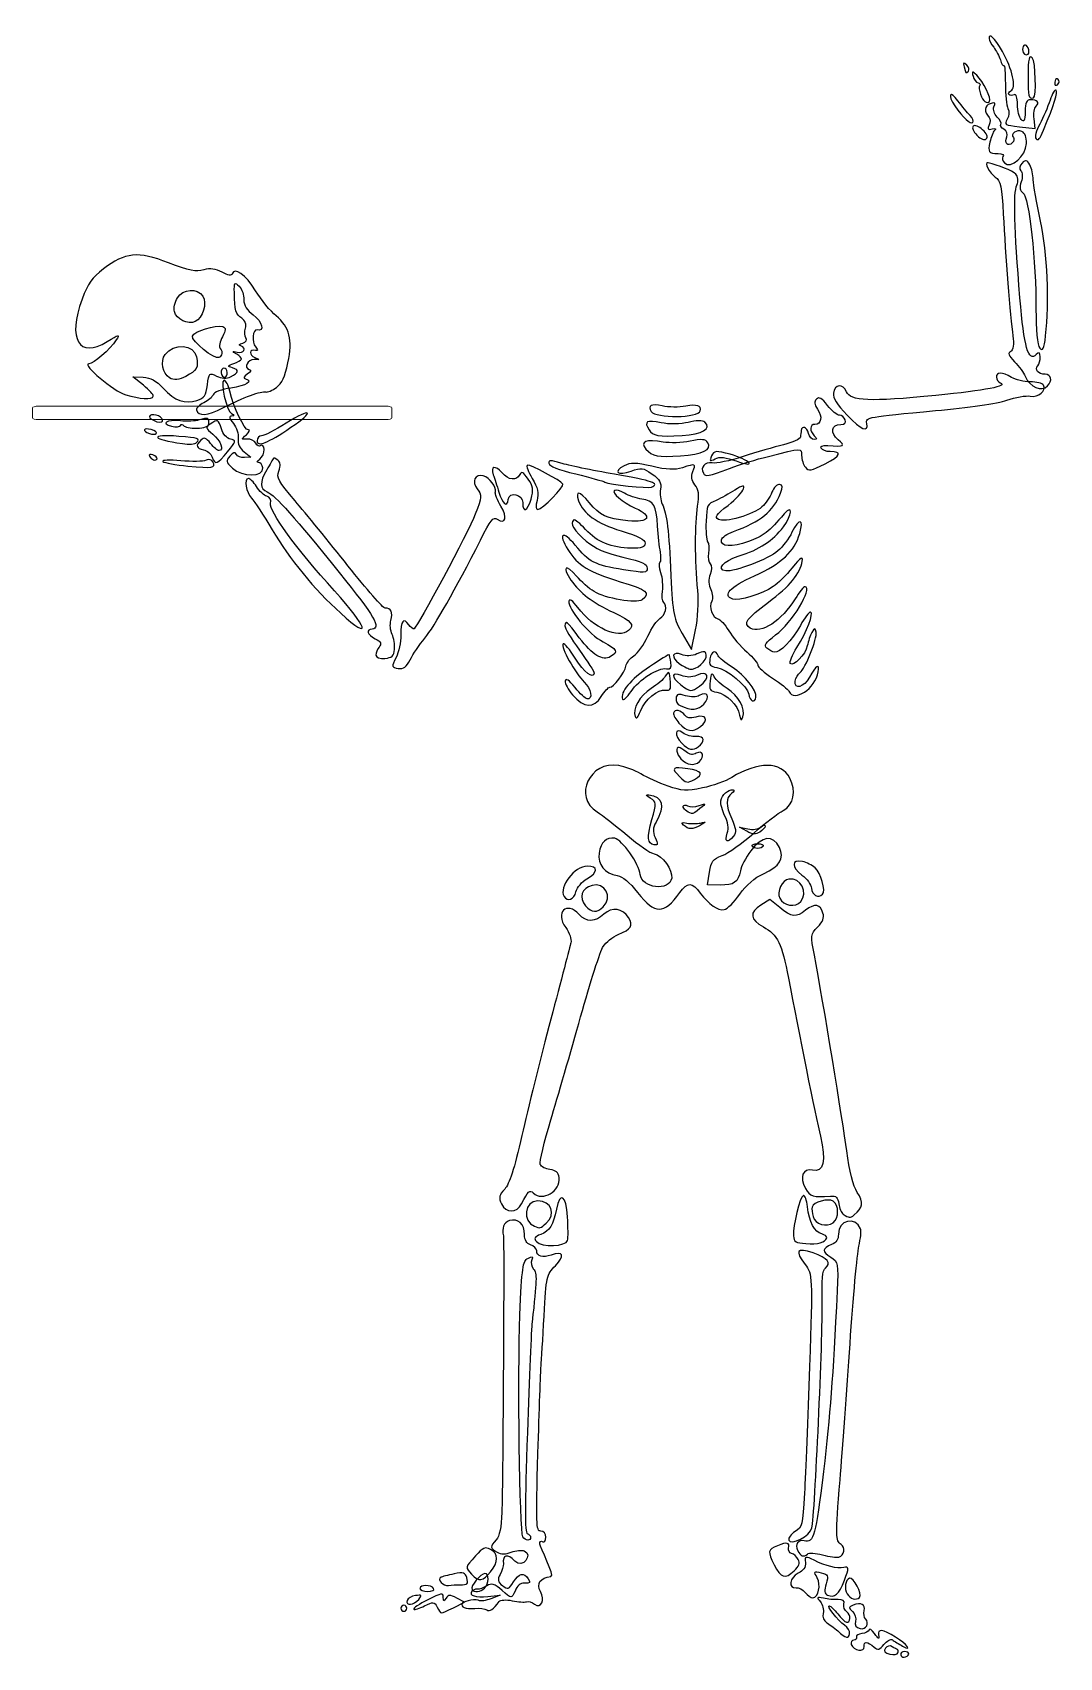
# Model space of a CAD drawing. Header units: centimetres. Extents: x -12 to 9.2, y -16.8 to 16.7.
import ezdxf

# ---------------------------------------------------------------- set-up
doc = ezdxf.new("R2010")
doc.units = ezdxf.units.CM
doc.header["$MEASUREMENT"] = 0
doc.layers.add('Layer 1', color=7, linetype='Continuous')

msp = doc.modelspace()

# ---------------------------------------------------------------- linework, layer by layer
at = {"layer": 'Layer 1'}
for points, knots in [([(8.08101, 14.86709), (8.11858, 14.93127), (8.12497, 15.03077), (8.09521, 15.08821), (8.09521, 15.08821), (8.06545, 15.14565), (8.0411, 15.37494), (8.04109, 15.59775), (8.04109, 15.59775), (8.04109, 15.82055), (8.02786, 15.98962), (8.01169, 15.97345), (8.01169, 15.97345), (7.99552, 15.95728), (7.96271, 16.00876), (7.93876, 16.08784), (7.93876, 16.08784), (7.91482, 16.16692), (7.85268, 16.28465), (7.80069, 16.34946), (7.80069, 16.34946), (7.74869, 16.41428), (7.70616, 16.49247), (7.70616, 16.5232), (7.70616, 16.5232), (7.70616, 16.65326), (7.80463, 16.55887), (7.97899, 16.26169), (7.97899, 16.26169), (8.18744, 15.9064), (8.27488, 15.50373), (8.15516, 15.45041), (8.15516, 15.45041), (8.11182, 15.4311), (8.09393, 15.39773), (8.11538, 15.37628), (8.11538, 15.37628), (8.13685, 15.35481), (8.18492, 15.3525), (8.22222, 15.37115), (8.22222, 15.37115), (8.26235, 15.39122), (8.29004, 15.30959), (8.29003, 15.17108), (8.29003, 15.17108), (8.29003, 15.04239), (8.3244, 14.90273), (8.36642, 14.86072), (8.36642, 14.86072), (8.42889, 14.79825), (8.44375, 14.82841), (8.44799, 15.02625), (8.44799, 15.02625), (8.45201, 15.21415), (8.47675, 15.26817), (8.55878, 15.26817), (8.55878, 15.26817), (8.70067, 15.26817), (8.74877, 15.21146), (8.672, 15.13469), (8.672, 15.13469), (8.63739, 15.10008), (8.61971, 14.98264), (8.63272, 14.87373), (8.63272, 14.87373), (8.63272, 14.87373), (8.65637, 14.67571), (8.65637, 14.67571), (8.65637, 14.67571), (8.65637, 14.67571), (8.33454, 14.71306), (8.33454, 14.71306), (8.33454, 14.71306), (8.02503, 14.74898), (8.01533, 14.75488), (8.08102, 14.8671), (8.08102, 14.8671), (8.08102, 14.8671), (8.08101, 14.86709), (8.08101, 14.86709)], [0, 0, 0, 0, 0.04761905, 0.04761905, 0.04761905, 0.04761905, 0.0952381, 0.0952381, 0.0952381, 0.0952381, 0.14285714, 0.14285714, 0.14285714, 0.14285714, 0.19047619, 0.19047619, 0.19047619, 0.19047619, 0.23809524, 0.23809524, 0.23809524, 0.23809524, 0.28571429, 0.28571429, 0.28571429, 0.28571429, 0.33333333, 0.33333333, 0.33333333, 0.33333333, 0.38095238, 0.38095238, 0.38095238, 0.38095238, 0.42857143, 0.42857143, 0.42857143, 0.42857143, 0.47619048, 0.47619048, 0.47619048, 0.47619048, 0.52380952, 0.52380952, 0.52380952, 0.52380952, 0.57142857, 0.57142857, 0.57142857, 0.57142857, 0.61904762, 0.61904762, 0.61904762, 0.61904762, 0.66666667, 0.66666667, 0.66666667, 0.66666667, 0.71428571, 0.71428571, 0.71428571, 0.71428571, 0.76190476, 0.76190476, 0.76190476, 0.76190476, 0.80952381, 0.80952381, 0.80952381, 0.80952381, 0.85714286, 0.85714286, 0.85714286, 0.85714286, 0.9047619, 0.9047619, 0.9047619, 0.9047619, 1, 1, 1, 1]), ([(8.3969, 16.29987), (8.3969, 16.40698), (8.46695, 16.43086), (8.50837, 16.33786), (8.50837, 16.33786), (8.53079, 16.28753), (8.53141, 16.22863), (8.50975, 16.20698), (8.50975, 16.20698), (8.46353, 16.16076), (8.39689, 16.2156), (8.39689, 16.29987), (8.39689, 16.29987), (8.39689, 16.29987), (8.3969, 16.29987), (8.3969, 16.29987)], [0, 0, 0, 0, 0.2, 0.2, 0.2, 0.2, 0.4, 0.4, 0.4, 0.4, 0.6, 0.6, 0.6, 0.6, 1, 1, 1, 1]), ([(8.50869, 15.74297), (8.51132, 16.12503), (8.52794, 16.19824), (8.59645, 16.12973), (8.59645, 16.12973), (8.66512, 16.06106), (8.6848, 15.32205), (8.61838, 15.30637), (8.61838, 15.30637), (8.519, 15.28291), (8.50589, 15.3351), (8.5087, 15.74298), (8.5087, 15.74298), (8.5087, 15.74298), (8.50869, 15.74297), (8.50869, 15.74297)], [0, 0, 0, 0, 0.2, 0.2, 0.2, 0.2, 0.4, 0.4, 0.4, 0.4, 0.6, 0.6, 0.6, 0.6, 1, 1, 1, 1]), ([(7.19179, 15.94716), (7.1718, 16.0402), (7.17971, 16.04492), (7.24622, 15.97955), (7.24622, 15.97955), (7.2891, 15.93755), (7.30422, 15.88323), (7.27997, 15.85898), (7.27997, 15.85898), (7.22619, 15.8052), (7.22122, 15.81018), (7.19179, 15.94716)], [0, 0, 0, 0, 0.25, 0.25, 0.25, 0.25, 0.5, 0.5, 0.5, 0.5, 1, 1, 1, 1]), ([(7.5302, 15.38173), (7.50107, 15.46172), (7.49354, 15.54347), (7.51347, 15.5634), (7.51347, 15.5634), (7.5334, 15.58333), (7.51786, 15.60715), (7.47893, 15.61634), (7.47893, 15.61634), (7.44001, 15.62553), (7.39359, 15.68824), (7.37579, 15.75569), (7.37579, 15.75569), (7.34729, 15.86368), (7.35638, 15.8657), (7.45185, 15.77258), (7.45185, 15.77258), (7.58222, 15.64547), (7.76038, 15.28123), (7.71461, 15.23546), (7.71461, 15.23546), (7.65588, 15.17673), (7.58414, 15.23363), (7.5302, 15.38173)], [0, 0, 0, 0, 0.14285714, 0.14285714, 0.14285714, 0.14285714, 0.28571429, 0.28571429, 0.28571429, 0.28571429, 0.42857143, 0.42857143, 0.42857143, 0.42857143, 0.57142857, 0.57142857, 0.57142857, 0.57142857, 0.71428571, 0.71428571, 0.71428571, 0.71428571, 1, 1, 1, 1]), ([(7.00312, 15.14123), (6.84171, 15.37321), (6.90061, 15.47357), (7.06575, 15.24794), (7.06575, 15.24794), (7.14773, 15.13593), (7.25923, 14.99942), (7.31353, 14.94459), (7.31353, 14.94459), (7.36765, 14.88959), (7.39241, 14.82506), (7.36816, 14.80081), (7.36816, 14.80081), (7.32396, 14.75661), (7.17238, 14.89797), (7.00313, 15.14122), (7.00313, 15.14122), (7.00313, 15.14122), (7.00312, 15.14123), (7.00312, 15.14123)], [0, 0, 0, 0, 0.16666667, 0.16666667, 0.16666667, 0.16666667, 0.33333333, 0.33333333, 0.33333333, 0.33333333, 0.5, 0.5, 0.5, 0.5, 0.66666667, 0.66666667, 0.66666667, 0.66666667, 1, 1, 1, 1]), ([(8.74802, 14.76569), (8.82029, 14.89954), (8.91595, 15.12133), (8.96059, 15.25855), (8.96059, 15.25855), (9.00524, 15.39577), (9.06151, 15.4883), (9.08565, 15.46417), (9.08565, 15.46417), (9.12694, 15.42288), (9.05202, 15.18454), (8.82732, 14.64231), (8.82732, 14.64231), (8.75168, 14.45978), (8.71796, 14.421), (8.67353, 14.46543), (8.67353, 14.46543), (8.64223, 14.49673), (8.67575, 14.63185), (8.74802, 14.7657), (8.74802, 14.7657), (8.74802, 14.7657), (8.74802, 14.76569), (8.74802, 14.76569)], [0, 0, 0, 0, 0.14285714, 0.14285714, 0.14285714, 0.14285714, 0.28571429, 0.28571429, 0.28571429, 0.28571429, 0.42857143, 0.42857143, 0.42857143, 0.42857143, 0.57142857, 0.57142857, 0.57142857, 0.57142857, 0.71428571, 0.71428571, 0.71428571, 0.71428571, 1, 1, 1, 1]), ([(9.0656, 15.66057), (9.07486, 15.69981), (9.10345, 15.7109), (9.12913, 15.68522), (9.12913, 15.68522), (9.15481, 15.65954), (9.15598, 15.61869), (9.13173, 15.59444), (9.13173, 15.59444), (9.10748, 15.57019), (9.07889, 15.5591), (9.0682, 15.56979), (9.0682, 15.56979), (9.05751, 15.58048), (9.05634, 15.62134), (9.0656, 15.66057)], [0, 0, 0, 0, 0.2, 0.2, 0.2, 0.2, 0.4, 0.4, 0.4, 0.4, 0.6, 0.6, 0.6, 0.6, 1, 1, 1, 1]), ([(7.72438, 14.39739), (7.74498, 14.49632), (7.78704, 14.60307), (7.81784, 14.63461), (7.81784, 14.63461), (7.85779, 14.67553), (7.84349, 14.68512), (7.76789, 14.66809), (7.76789, 14.66809), (7.67713, 14.64765), (7.66866, 14.65929), (7.70873, 14.74929), (7.70873, 14.74929), (7.73447, 14.80707), (7.73314, 14.87732), (7.7058, 14.90542), (7.7058, 14.90542), (7.59733, 15.0168), (7.6094, 15.15258), (7.73079, 15.18686), (7.73079, 15.18686), (7.83782, 15.21708), (7.8453, 15.21065), (7.80592, 15.12223), (7.80592, 15.12223), (7.78167, 15.06777), (7.81189, 14.97434), (7.8738, 14.91243), (7.8738, 14.91243), (7.93519, 14.85104), (7.96742, 14.78284), (7.94545, 14.76086), (7.94545, 14.76086), (7.92347, 14.73888), (7.95209, 14.69361), (8.00905, 14.66026), (8.00905, 14.66026), (8.07119, 14.62388), (8.09544, 14.56106), (8.06967, 14.5032), (8.06967, 14.5032), (8.01514, 14.38076), (8.09635, 14.2945), (8.18379, 14.38194), (8.18379, 14.38194), (8.22016, 14.41831), (8.23008, 14.46791), (8.20583, 14.49216), (8.20583, 14.49216), (8.13379, 14.5642), (8.2763, 14.66277), (8.38349, 14.61503), (8.38349, 14.61503), (8.44491, 14.58768), (8.4795, 14.49471), (8.47476, 14.36978), (8.47476, 14.36978), (8.46488, 14.11004), (8.15722, 13.83534), (8.02465, 13.96791), (8.02465, 13.96791), (7.97881, 14.01375), (7.96421, 14.07418), (7.99222, 14.10219), (7.99222, 14.10219), (8.02269, 14.13266), (7.98144, 14.15619), (7.88955, 14.16077), (7.88955, 14.16077), (7.68953, 14.17075), (7.68001, 14.18438), (7.72437, 14.39736), (7.72437, 14.39736), (7.72437, 14.39736), (7.72438, 14.39739), (7.72438, 14.39739)], [0, 0, 0, 0, 0.05, 0.05, 0.05, 0.05, 0.1, 0.1, 0.1, 0.1, 0.15, 0.15, 0.15, 0.15, 0.2, 0.2, 0.2, 0.2, 0.25, 0.25, 0.25, 0.25, 0.3, 0.3, 0.3, 0.3, 0.35, 0.35, 0.35, 0.35, 0.4, 0.4, 0.4, 0.4, 0.45, 0.45, 0.45, 0.45, 0.5, 0.5, 0.5, 0.5, 0.55, 0.55, 0.55, 0.55, 0.6, 0.6, 0.6, 0.6, 0.65, 0.65, 0.65, 0.65, 0.7, 0.7, 0.7, 0.7, 0.75, 0.75, 0.75, 0.75, 0.8, 0.8, 0.8, 0.8, 0.85, 0.85, 0.85, 0.85, 0.9, 0.9, 0.9, 0.9, 1, 1, 1, 1]), ([(7.37927, 14.72356), (7.41003, 14.75432), (7.49494, 14.72225), (7.57134, 14.65109), (7.57134, 14.65109), (7.65852, 14.56991), (7.68649, 14.5019), (7.6484, 14.46381), (7.6484, 14.46381), (7.61134, 14.42675), (7.53829, 14.45432), (7.45633, 14.53628), (7.45633, 14.53628), (7.37985, 14.61276), (7.34735, 14.69175), (7.37927, 14.72356)], [0, 0, 0, 0, 0.2, 0.2, 0.2, 0.2, 0.4, 0.4, 0.4, 0.4, 0.6, 0.6, 0.6, 0.6, 1, 1, 1, 1]), ([(8.45082, 9.57867), (8.4218, 9.64664), (8.32292, 9.78018), (8.2311, 9.87542), (8.2311, 9.87542), (8.10503, 10.00616), (8.08546, 10.05807), (8.15119, 10.08734), (8.15119, 10.08734), (8.20447, 10.11107), (8.22234, 10.23642), (8.19725, 10.41055), (8.19725, 10.41055), (8.14209, 10.79353), (8.03966, 12.08672), (7.99882, 12.91577), (7.99882, 12.91577), (7.97161, 13.46821), (7.94143, 13.60629), (7.83228, 13.67768), (7.83228, 13.67768), (7.71451, 13.75471), (7.59771, 13.9896), (7.68668, 13.97047), (7.68668, 13.97047), (7.89476, 13.92575), (8.18613, 13.80649), (8.25461, 13.73801), (8.25461, 13.73801), (8.30332, 13.6893), (8.31334, 13.59226), (8.27783, 13.51319), (8.27783, 13.51319), (8.20252, 13.34549), (8.22235, 12.62027), (8.34135, 11.18986), (8.34135, 11.18986), (8.4259, 10.17364), (8.51452, 9.86282), (8.67419, 10.02249), (8.67419, 10.02249), (8.73278, 10.08108), (8.74776, 10.07212), (8.75697, 9.973), (8.75697, 9.973), (8.76316, 9.90644), (8.74089, 9.82465), (8.70748, 9.79124), (8.70748, 9.79124), (8.63443, 9.71819), (8.72312, 9.61587), (8.85951, 9.61587), (8.85951, 9.61587), (8.98767, 9.61587), (9.01655, 9.48305), (8.91128, 9.37779), (8.91128, 9.37779), (8.78095, 9.24746), (8.54903, 9.34864), (8.45082, 9.57867)], [0, 0, 0, 0, 0.0625, 0.0625, 0.0625, 0.0625, 0.125, 0.125, 0.125, 0.125, 0.1875, 0.1875, 0.1875, 0.1875, 0.25, 0.25, 0.25, 0.25, 0.3125, 0.3125, 0.3125, 0.3125, 0.375, 0.375, 0.375, 0.375, 0.4375, 0.4375, 0.4375, 0.4375, 0.5, 0.5, 0.5, 0.5, 0.5625, 0.5625, 0.5625, 0.5625, 0.625, 0.625, 0.625, 0.625, 0.6875, 0.6875, 0.6875, 0.6875, 0.75, 0.75, 0.75, 0.75, 0.8125, 0.8125, 0.8125, 0.8125, 0.875, 0.875, 0.875, 0.875, 1, 1, 1, 1]), ([(8.67163, 10.94788), (8.67839, 11.92299), (8.52657, 13.28159), (8.40276, 13.35408), (8.40276, 13.35408), (8.33737, 13.39235), (8.32539, 13.46589), (8.36658, 13.57605), (8.36658, 13.57605), (8.40046, 13.66665), (8.398, 13.77097), (8.36111, 13.80786), (8.36111, 13.80786), (8.32269, 13.84628), (8.33298, 13.91389), (8.38518, 13.96608), (8.38518, 13.96608), (8.45951, 14.04041), (8.48892, 14.0332), (8.54451, 13.92701), (8.54451, 13.92701), (8.58201, 13.85539), (8.6136, 13.71834), (8.61472, 13.62246), (8.61472, 13.62246), (8.61583, 13.52657), (8.68301, 13.14214), (8.76402, 12.76815), (8.76402, 12.76815), (8.9064, 12.11078), (8.95194, 11.09844), (8.87013, 10.40941), (8.87013, 10.40941), (8.83649, 10.12611), (8.81818, 10.08816), (8.74863, 10.15771), (8.74863, 10.15771), (8.70358, 10.20276), (8.66894, 10.55833), (8.67164, 10.94789), (8.67164, 10.94789), (8.67164, 10.94789), (8.67163, 10.94788), (8.67163, 10.94788)], [0, 0, 0, 0, 0.08333333, 0.08333333, 0.08333333, 0.08333333, 0.16666667, 0.16666667, 0.16666667, 0.16666667, 0.25, 0.25, 0.25, 0.25, 0.33333333, 0.33333333, 0.33333333, 0.33333333, 0.41666667, 0.41666667, 0.41666667, 0.41666667, 0.5, 0.5, 0.5, 0.5, 0.58333333, 0.58333333, 0.58333333, 0.58333333, 0.66666667, 0.66666667, 0.66666667, 0.66666667, 0.75, 0.75, 0.75, 0.75, 0.83333333, 0.83333333, 0.83333333, 0.83333333, 1, 1, 1, 1]), ([(-6.96701, 9.34768), (-7.05084, 9.28411), (-7.1501, 9.24138), (-7.18759, 9.25272), (-7.18759, 9.25272), (-7.27579, 9.27942), (-7.65125, 9.14039), (-8.06875, 8.92644), (-8.06875, 8.92644), (-8.39119, 8.7612), (-8.57599, 8.74668), (-8.6124, 8.88371), (-8.6124, 8.88371), (-8.62229, 8.92095), (-8.55578, 8.9867), (-8.4646, 9.02981), (-8.4646, 9.02981), (-8.37342, 9.07292), (-8.2868, 9.14789), (-8.27211, 9.19642), (-8.27211, 9.19642), (-8.25743, 9.24494), (-8.0931, 9.30696), (-7.90695, 9.33424), (-7.90695, 9.33424), (-7.5885, 9.3809), (-7.44177, 9.4734), (-7.60692, 9.52339), (-7.60692, 9.52339), (-7.65799, 9.53885), (-7.64626, 9.56862), (-7.56897, 9.61972), (-7.56897, 9.61972), (-7.49168, 9.67082), (-7.47994, 9.70059), (-7.53101, 9.71605), (-7.53101, 9.71605), (-7.65061, 9.75225), (-7.5595, 9.92674), (-7.42371, 9.92154), (-7.42371, 9.92154), (-7.30529, 9.91699), (-7.30474, 9.9188), (-7.41229, 9.95929), (-7.41229, 9.95929), (-7.53964, 10.00724), (-7.53078, 10.14665), (-7.40274, 10.10959), (-7.40274, 10.10959), (-7.34496, 10.0929), (-7.34295, 10.11208), (-7.39603, 10.17353), (-7.39603, 10.17353), (-7.48507, 10.27656), (-7.4608, 10.55733), (-7.36536, 10.52844), (-7.36536, 10.52844), (-7.20391, 10.47957), (-7.26319, 10.70998), (-7.44492, 10.83773), (-7.44492, 10.83773), (-7.57956, 10.93237), (-7.64387, 11.03663), (-7.63836, 11.15135), (-7.63836, 11.15135), (-7.63381, 11.24586), (-7.67719, 11.37026), (-7.73473, 11.4278), (-7.73473, 11.4278), (-7.83198, 11.52503), (-7.83906, 11.51592), (-7.83528, 11.29858), (-7.83528, 11.29858), (-7.82888, 10.93031), (-7.80445, 10.8469), (-7.68028, 10.76914), (-7.68028, 10.76914), (-7.61441, 10.7279), (-7.58187, 10.63956), (-7.6051, 10.56506), (-7.6051, 10.56506), (-7.62768, 10.49283), (-7.62316, 10.40251), (-7.59517, 10.36439), (-7.59517, 10.36439), (-7.56325, 10.32092), (-7.5884, 10.28205), (-7.66266, 10.26014), (-7.66266, 10.26014), (-7.74183, 10.23676), (-7.75388, 10.21661), (-7.69906, 10.19927), (-7.69906, 10.19927), (-7.57195, 10.15908), (-7.64188, 10.03818), (-7.77446, 10.0689), (-7.77446, 10.0689), (-7.8864, 10.09484), (-7.88694, 10.09304), (-7.78588, 10.03115), (-7.78588, 10.03115), (-7.72752, 9.9954), (-7.68484, 9.94938), (-7.69105, 9.92886), (-7.69105, 9.92886), (-7.69729, 9.90835), (-7.76611, 9.8679), (-7.84404, 9.83897), (-7.84404, 9.83897), (-7.97899, 9.78888), (-7.98029, 9.78462), (-7.87115, 9.74941), (-7.87115, 9.74941), (-7.7301, 9.70392), (-7.74014, 9.65816), (-7.91124, 9.56657), (-7.91124, 9.56657), (-7.9899, 9.52446), (-8.10647, 9.52915), (-8.20002, 9.57818), (-8.20002, 9.57818), (-8.35047, 9.65704), (-8.35825, 9.64972), (-8.39006, 9.39959), (-8.39006, 9.39959), (-8.41821, 9.17836), (-8.45101, 9.12967), (-8.60619, 9.07874), (-8.60619, 9.07874), (-8.85449, 8.99725), (-9.05696, 9.07012), (-9.29981, 9.32838), (-9.29981, 9.32838), (-9.45184, 9.49005), (-9.55692, 9.54754), (-9.71286, 9.55433), (-9.71286, 9.55433), (-9.71286, 9.55433), (-9.92202, 9.56343), (-9.92202, 9.56343), (-9.92202, 9.56343), (-9.92202, 9.56343), (-9.70521, 9.3892), (-9.70521, 9.3892), (-9.70521, 9.3892), (-9.58597, 9.29337), (-9.49537, 9.19196), (-9.50387, 9.16385), (-9.50387, 9.16385), (-9.52485, 9.09456), (-9.78984, 9.10797), (-10.07022, 9.19249), (-10.07022, 9.19249), (-10.31778, 9.26742), (-10.97979, 9.82137), (-10.8322, 9.8305), (-10.8322, 9.8305), (-10.7266, 9.83703), (-10.40282, 10.1189), (-10.2665, 10.32296), (-10.2665, 10.32296), (-10.18458, 10.4456), (-10.21366, 10.44057), (-10.45534, 10.29027), (-10.45534, 10.29027), (-11.0347, 9.92997), (-11.27639, 10.34151), (-10.96889, 11.16471), (-10.96889, 11.16471), (-10.84816, 11.48791), (-10.76124, 11.61155), (-10.53251, 11.78542), (-10.53251, 11.78542), (-10.07902, 12.13016), (-9.82505, 12.15423), (-9.19132, 11.91259), (-9.19132, 11.91259), (-8.76533, 11.75016), (-8.61955, 11.72066), (-8.46598, 11.76584), (-8.46598, 11.76584), (-8.33637, 11.80397), (-8.21293, 11.78834), (-8.08688, 11.71782), (-8.08688, 11.71782), (-7.96873, 11.65172), (-7.89206, 11.63939), (-7.87847, 11.68432), (-7.87847, 11.68432), (-7.83321, 11.83382), (-7.60349, 11.66739), (-7.39823, 11.3364), (-7.39823, 11.3364), (-7.28059, 11.14671), (-7.09025, 10.91391), (-6.97526, 10.81906), (-6.97526, 10.81906), (-6.69725, 10.58975), (-6.63054, 10.3259), (-6.73123, 9.85391), (-6.73123, 9.85391), (-6.79396, 9.55987), (-6.85229, 9.4347), (-6.96698, 9.34768), (-6.96698, 9.34768), (-6.96698, 9.34768), (-6.96701, 9.34768), (-6.96701, 9.34768)], [0, 0, 0, 0, 0.01886792, 0.01886792, 0.01886792, 0.01886792, 0.03773585, 0.03773585, 0.03773585, 0.03773585, 0.05660377, 0.05660377, 0.05660377, 0.05660377, 0.0754717, 0.0754717, 0.0754717, 0.0754717, 0.09433962, 0.09433962, 0.09433962, 0.09433962, 0.11320755, 0.11320755, 0.11320755, 0.11320755, 0.13207547, 0.13207547, 0.13207547, 0.13207547, 0.1509434, 0.1509434, 0.1509434, 0.1509434, 0.16981132, 0.16981132, 0.16981132, 0.16981132, 0.18867925, 0.18867925, 0.18867925, 0.18867925, 0.20754717, 0.20754717, 0.20754717, 0.20754717, 0.22641509, 0.22641509, 0.22641509, 0.22641509, 0.24528302, 0.24528302, 0.24528302, 0.24528302, 0.26415094, 0.26415094, 0.26415094, 0.26415094, 0.28301887, 0.28301887, 0.28301887, 0.28301887, 0.30188679, 0.30188679, 0.30188679, 0.30188679, 0.32075472, 0.32075472, 0.32075472, 0.32075472, 0.33962264, 0.33962264, 0.33962264, 0.33962264, 0.35849057, 0.35849057, 0.35849057, 0.35849057, 0.37735849, 0.37735849, 0.37735849, 0.37735849, 0.39622642, 0.39622642, 0.39622642, 0.39622642, 0.41509434, 0.41509434, 0.41509434, 0.41509434, 0.43396226, 0.43396226, 0.43396226, 0.43396226, 0.45283019, 0.45283019, 0.45283019, 0.45283019, 0.47169811, 0.47169811, 0.47169811, 0.47169811, 0.49056604, 0.49056604, 0.49056604, 0.49056604, 0.50943396, 0.50943396, 0.50943396, 0.50943396, 0.52830189, 0.52830189, 0.52830189, 0.52830189, 0.54716981, 0.54716981, 0.54716981, 0.54716981, 0.56603774, 0.56603774, 0.56603774, 0.56603774, 0.58490566, 0.58490566, 0.58490566, 0.58490566, 0.60377358, 0.60377358, 0.60377358, 0.60377358, 0.62264151, 0.62264151, 0.62264151, 0.62264151, 0.64150943, 0.64150943, 0.64150943, 0.64150943, 0.66037736, 0.66037736, 0.66037736, 0.66037736, 0.67924528, 0.67924528, 0.67924528, 0.67924528, 0.69811321, 0.69811321, 0.69811321, 0.69811321, 0.71698113, 0.71698113, 0.71698113, 0.71698113, 0.73584906, 0.73584906, 0.73584906, 0.73584906, 0.75471698, 0.75471698, 0.75471698, 0.75471698, 0.77358491, 0.77358491, 0.77358491, 0.77358491, 0.79245283, 0.79245283, 0.79245283, 0.79245283, 0.81132075, 0.81132075, 0.81132075, 0.81132075, 0.83018868, 0.83018868, 0.83018868, 0.83018868, 0.8490566, 0.8490566, 0.8490566, 0.8490566, 0.86792453, 0.86792453, 0.86792453, 0.86792453, 0.88679245, 0.88679245, 0.88679245, 0.88679245, 0.90566038, 0.90566038, 0.90566038, 0.90566038, 0.9245283, 0.9245283, 0.9245283, 0.9245283, 0.94339623, 0.94339623, 0.94339623, 0.94339623, 0.96226415, 0.96226415, 0.96226415, 0.96226415, 1, 1, 1, 1]), ([(-8.48363, 11.22551), (-8.59772, 11.39808), (-8.89524, 11.3795), (-9.00709, 11.19281), (-9.00709, 11.19281), (-9.06001, 11.10448), (-9.08801, 10.97598), (-9.06931, 10.90726), (-9.06931, 10.90726), (-9.02589, 10.74778), (-8.79341, 10.63663), (-8.63917, 10.70163), (-8.63917, 10.70163), (-8.48409, 10.76698), (-8.39, 11.08388), (-8.48363, 11.22551)], [0, 0, 0, 0, 0.2, 0.2, 0.2, 0.2, 0.4, 0.4, 0.4, 0.4, 0.6, 0.6, 0.6, 0.6, 1, 1, 1, 1]), ([(-8.12603, 10.14626), (-8.15451, 10.1785), (-8.13369, 10.28733), (-8.07979, 10.38807), (-8.07979, 10.38807), (-8.00916, 10.52006), (-8.00709, 10.57884), (-8.0724, 10.59841), (-8.0724, 10.59841), (-8.22077, 10.6426), (-8.66775, 10.50157), (-8.6983, 10.4006), (-8.6983, 10.4006), (-8.72746, 10.30427), (-8.24383, 9.91138), (-8.15479, 9.95905), (-8.15479, 9.95905), (-8.08034, 9.99891), (-8.06783, 10.08032), (-8.12603, 10.14625), (-8.12603, 10.14625), (-8.12603, 10.14625), (-8.12603, 10.14626), (-8.12603, 10.14626)], [0, 0, 0, 0, 0.14285714, 0.14285714, 0.14285714, 0.14285714, 0.28571429, 0.28571429, 0.28571429, 0.28571429, 0.42857143, 0.42857143, 0.42857143, 0.42857143, 0.57142857, 0.57142857, 0.57142857, 0.57142857, 0.71428571, 0.71428571, 0.71428571, 0.71428571, 1, 1, 1, 1]), ([(-8.61354, 9.97654), (-8.66455, 10.23145), (-9.08941, 10.26248), (-9.26007, 10.02375), (-9.26007, 10.02375), (-9.3616, 9.88173), (-9.31543, 9.63263), (-9.1712, 9.54425), (-9.1712, 9.54425), (-9.07965, 9.48816), (-8.97427, 9.49697), (-8.8332, 9.57249), (-8.8332, 9.57249), (-8.60555, 9.69435), (-8.57012, 9.75952), (-8.61354, 9.97654)], [0, 0, 0, 0, 0.2, 0.2, 0.2, 0.2, 0.4, 0.4, 0.4, 0.4, 0.6, 0.6, 0.6, 0.6, 1, 1, 1, 1]), ([(-8.10603, 9.6449), (-8.11039, 9.69616), (-8.08601, 9.74047), (-8.05184, 9.74339), (-8.05184, 9.74339), (-8.01767, 9.74632), (-7.98614, 9.70675), (-7.98177, 9.65549), (-7.98177, 9.65549), (-7.97741, 9.60423), (-8.00179, 9.55992), (-8.03596, 9.557), (-8.03596, 9.557), (-8.07013, 9.55407), (-8.10166, 9.59364), (-8.10603, 9.6449)], [0, 0, 0, 0, 0.2, 0.2, 0.2, 0.2, 0.4, 0.4, 0.4, 0.4, 0.6, 0.6, 0.6, 0.6, 1, 1, 1, 1]), ([(-7.87297, 7.68483), (-8.01154, 7.81604), (-8.01496, 7.83232), (-7.92526, 7.93333), (-7.92526, 7.93333), (-7.85339, 8.01427), (-7.82039, 8.02253), (-7.79388, 7.96622), (-7.79388, 7.96622), (-7.7744, 7.92486), (-7.69962, 7.89602), (-7.62767, 7.90215), (-7.62767, 7.90215), (-7.62767, 7.90215), (-7.49688, 7.91329), (-7.49688, 7.91329), (-7.49688, 7.91329), (-7.49688, 7.91329), (-7.63532, 8.02186), (-7.63532, 8.02186), (-7.63532, 8.02186), (-7.73044, 8.09645), (-7.76845, 8.18129), (-7.75681, 8.29299), (-7.75681, 8.29299), (-7.74711, 8.38603), (-7.78908, 8.51832), (-7.85494, 8.60231), (-7.85494, 8.60231), (-7.93947, 8.71011), (-7.94905, 8.75111), (-7.89102, 8.75676), (-7.89102, 8.75676), (-7.82721, 8.76293), (-7.82809, 8.77283), (-7.89538, 8.80803), (-7.89538, 8.80803), (-8.00027, 8.86271), (-8.13683, 9.4858), (-8.04562, 9.49357), (-8.04562, 9.49357), (-8.01028, 9.49656), (-7.95841, 9.3954), (-7.93036, 9.26872), (-7.93036, 9.26872), (-7.85789, 8.94148), (-7.628, 8.46567), (-7.54466, 8.47042), (-7.54466, 8.47042), (-7.5059, 8.4726), (-7.52497, 8.42876), (-7.58702, 8.37294), (-7.58702, 8.37294), (-7.69785, 8.27324), (-7.69756, 8.27165), (-7.57037, 8.28249), (-7.57037, 8.28249), (-7.49916, 8.28854), (-7.42039, 8.25123), (-7.39535, 8.19956), (-7.39535, 8.19956), (-7.3703, 8.14788), (-7.32313, 8.1254), (-7.29054, 8.1496), (-7.29054, 8.1496), (-7.25794, 8.17379), (-7.22648, 8.13742), (-7.22063, 8.06876), (-7.22063, 8.06876), (-7.21477, 8.0001), (-7.2565, 7.91126), (-7.31332, 7.87135), (-7.31332, 7.87135), (-7.37067, 7.83106), (-7.38202, 7.80086), (-7.33883, 7.80349), (-7.33883, 7.80349), (-7.29603, 7.80605), (-7.25637, 7.75378), (-7.2507, 7.68725), (-7.2507, 7.68725), (-7.23478, 7.50025), (-7.676, 7.49853), (-7.87275, 7.68482), (-7.87275, 7.68482), (-7.87275, 7.68482), (-7.87297, 7.68483), (-7.87297, 7.68483)], [0, 0, 0, 0, 0.04347826, 0.04347826, 0.04347826, 0.04347826, 0.08695652, 0.08695652, 0.08695652, 0.08695652, 0.13043478, 0.13043478, 0.13043478, 0.13043478, 0.17391304, 0.17391304, 0.17391304, 0.17391304, 0.2173913, 0.2173913, 0.2173913, 0.2173913, 0.26086957, 0.26086957, 0.26086957, 0.26086957, 0.30434783, 0.30434783, 0.30434783, 0.30434783, 0.34782609, 0.34782609, 0.34782609, 0.34782609, 0.39130435, 0.39130435, 0.39130435, 0.39130435, 0.43478261, 0.43478261, 0.43478261, 0.43478261, 0.47826087, 0.47826087, 0.47826087, 0.47826087, 0.52173913, 0.52173913, 0.52173913, 0.52173913, 0.56521739, 0.56521739, 0.56521739, 0.56521739, 0.60869565, 0.60869565, 0.60869565, 0.60869565, 0.65217391, 0.65217391, 0.65217391, 0.65217391, 0.69565217, 0.69565217, 0.69565217, 0.69565217, 0.73913043, 0.73913043, 0.73913043, 0.73913043, 0.7826087, 0.7826087, 0.7826087, 0.7826087, 0.82608696, 0.82608696, 0.82608696, 0.82608696, 0.86956522, 0.86956522, 0.86956522, 0.86956522, 0.91304348, 0.91304348, 0.91304348, 0.91304348, 1, 1, 1, 1]), ([(4.78122, 8.7766), (4.57224, 8.99327), (4.48691, 9.12996), (4.50063, 9.22604), (4.50063, 9.22604), (4.52735, 9.41313), (4.69317, 9.43274), (4.76987, 9.25787), (4.76987, 9.25787), (4.85595, 9.06162), (5.23923, 9.04569), (6.60914, 9.18141), (6.60914, 9.18141), (7.64246, 9.28379), (8.10983, 9.37513), (7.93413, 9.44038), (7.93413, 9.44038), (7.89126, 9.4563), (7.85619, 9.50907), (7.85619, 9.55765), (7.85619, 9.55765), (7.85619, 9.66891), (7.96748, 9.66705), (8.16795, 9.55247), (8.16795, 9.55247), (8.25368, 9.50346), (8.42739, 9.46236), (8.55397, 9.46115), (8.55397, 9.46115), (8.68055, 9.4599), (8.80221, 9.42966), (8.82434, 9.39386), (8.82434, 9.39386), (8.89353, 9.28189), (8.71715, 9.13493), (8.55157, 9.16659), (8.55157, 9.16659), (8.46688, 9.18278), (8.25167, 9.14581), (8.0733, 9.08445), (8.0733, 9.08445), (7.88296, 9.01897), (7.27534, 8.9296), (6.60232, 8.86812), (6.60232, 8.86812), (5.19736, 8.73977), (5.16565, 8.73389), (5.18831, 8.6063), (5.18831, 8.6063), (5.22341, 8.40861), (5.07712, 8.46982), (4.78122, 8.77663), (4.78122, 8.77663), (4.78122, 8.77663), (4.78122, 8.7766), (4.78122, 8.7766)], [0, 0, 0, 0, 0.06666667, 0.06666667, 0.06666667, 0.06666667, 0.13333333, 0.13333333, 0.13333333, 0.13333333, 0.2, 0.2, 0.2, 0.2, 0.26666667, 0.26666667, 0.26666667, 0.26666667, 0.33333333, 0.33333333, 0.33333333, 0.33333333, 0.4, 0.4, 0.4, 0.4, 0.46666667, 0.46666667, 0.46666667, 0.46666667, 0.53333333, 0.53333333, 0.53333333, 0.53333333, 0.6, 0.6, 0.6, 0.6, 0.66666667, 0.66666667, 0.66666667, 0.66666667, 0.73333333, 0.73333333, 0.73333333, 0.73333333, 0.8, 0.8, 0.8, 0.8, 0.86666667, 0.86666667, 0.86666667, 0.86666667, 1, 1, 1, 1]), ([(1.8222, 7.58273), (1.75028, 7.6991), (1.85578, 7.81935), (2.0048, 7.79086), (2.0048, 7.79086), (2.08656, 7.77523), (2.37275, 7.83433), (2.64079, 7.92219), (2.64079, 7.92219), (2.90882, 8.01005), (3.28244, 8.11994), (3.47105, 8.16639), (3.47105, 8.16639), (3.65967, 8.21284), (3.81749, 8.28415), (3.82178, 8.32488), (3.82178, 8.32488), (3.82608, 8.3656), (3.83308, 8.42698), (3.83737, 8.46128), (3.83737, 8.46128), (3.85106, 8.57081), (3.95415, 8.52812), (3.98793, 8.39893), (3.98793, 8.39893), (4.00587, 8.33034), (4.05684, 8.27423), (4.10121, 8.27423), (4.10121, 8.27423), (4.16394, 8.27423), (4.16524, 8.29086), (4.10707, 8.34905), (4.10707, 8.34905), (4.00562, 8.4505), (4.01251, 8.58599), (4.1191, 8.58599), (4.1191, 8.58599), (4.25343, 8.58599), (4.28256, 8.74401), (4.1762, 8.89585), (4.1762, 8.89585), (4.10363, 8.99945), (4.09774, 9.05055), (4.15211, 9.10492), (4.15211, 9.10492), (4.20648, 9.15928), (4.26269, 9.12752), (4.38208, 8.97496), (4.38208, 8.97496), (4.46899, 8.86391), (4.57715, 8.77306), (4.62244, 8.77306), (4.62244, 8.77306), (4.66773, 8.77306), (4.72093, 8.73097), (4.74067, 8.67953), (4.74067, 8.67953), (4.7652, 8.61561), (4.73712, 8.586), (4.65186, 8.586), (4.65186, 8.586), (4.45682, 8.586), (4.42621, 8.4007), (4.59928, 8.26764), (4.59928, 8.26764), (4.7589, 8.14492), (4.72367, 8.12542), (4.38374, 8.14836), (4.38374, 8.14836), (4.26881, 8.15612), (4.22015, 8.13626), (4.24713, 8.09262), (4.24713, 8.09262), (4.27018, 8.05533), (4.35284, 8.02483), (4.43083, 8.02483), (4.43083, 8.02483), (4.69154, 8.02483), (4.65825, 7.94347), (4.32826, 7.77415), (4.32826, 7.77415), (4.03715, 7.62478), (3.99249, 7.61691), (3.92314, 7.70276), (3.92314, 7.70276), (3.88027, 7.75583), (3.8452, 7.86457), (3.8452, 7.9444), (3.8452, 7.9444), (3.8452, 8.10453), (3.88137, 8.10574), (3.13375, 7.92049), (3.13375, 7.92049), (2.93107, 7.87027), (2.58401, 7.76096), (2.36251, 7.67759), (2.36251, 7.67759), (1.91412, 7.50881), (1.87243, 7.50149), (1.82223, 7.58273), (1.82223, 7.58273), (1.82223, 7.58273), (1.8222, 7.58273), (1.8222, 7.58273)], [0, 0, 0, 0, 0.03703704, 0.03703704, 0.03703704, 0.03703704, 0.07407407, 0.07407407, 0.07407407, 0.07407407, 0.11111111, 0.11111111, 0.11111111, 0.11111111, 0.14814815, 0.14814815, 0.14814815, 0.14814815, 0.18518519, 0.18518519, 0.18518519, 0.18518519, 0.22222222, 0.22222222, 0.22222222, 0.22222222, 0.25925926, 0.25925926, 0.25925926, 0.25925926, 0.2962963, 0.2962963, 0.2962963, 0.2962963, 0.33333333, 0.33333333, 0.33333333, 0.33333333, 0.37037037, 0.37037037, 0.37037037, 0.37037037, 0.40740741, 0.40740741, 0.40740741, 0.40740741, 0.44444444, 0.44444444, 0.44444444, 0.44444444, 0.48148148, 0.48148148, 0.48148148, 0.48148148, 0.51851852, 0.51851852, 0.51851852, 0.51851852, 0.55555556, 0.55555556, 0.55555556, 0.55555556, 0.59259259, 0.59259259, 0.59259259, 0.59259259, 0.62962963, 0.62962963, 0.62962963, 0.62962963, 0.66666667, 0.66666667, 0.66666667, 0.66666667, 0.7037037, 0.7037037, 0.7037037, 0.7037037, 0.74074074, 0.74074074, 0.74074074, 0.74074074, 0.77777778, 0.77777778, 0.77777778, 0.77777778, 0.81481481, 0.81481481, 0.81481481, 0.81481481, 0.85185185, 0.85185185, 0.85185185, 0.85185185, 0.88888889, 0.88888889, 0.88888889, 0.88888889, 0.92592593, 0.92592593, 0.92592593, 0.92592593, 1, 1, 1, 1]), ([(-9.48657, 8.66177), (-9.5689, 8.69933), (-9.60538, 8.74563), (-9.57081, 8.76874), (-9.57081, 8.76874), (-9.5373, 8.79114), (-9.46032, 8.78687), (-9.39976, 8.75924), (-9.39976, 8.75924), (-9.33918, 8.73164), (-9.30129, 8.68349), (-9.31553, 8.65229), (-9.31553, 8.65229), (-9.32974, 8.62108), (-9.40674, 8.62537), (-9.48657, 8.66177)], [0, 0, 0, 0, 0.2, 0.2, 0.2, 0.2, 0.4, 0.4, 0.4, 0.4, 0.6, 0.6, 0.6, 0.6, 1, 1, 1, 1]), ([(-8.60395, 8.50777), (-8.73623, 8.50553), (-8.86153, 8.52922), (-8.88239, 8.56043), (-8.88239, 8.56043), (-8.90326, 8.59165), (-8.93131, 8.59313), (-8.94472, 8.56373), (-8.94472, 8.56373), (-8.95814, 8.53432), (-9.0396, 8.52745), (-9.12575, 8.54844), (-9.12575, 8.54844), (-9.36087, 8.60574), (-9.23136, 8.68382), (-8.94701, 8.6562), (-8.94701, 8.6562), (-8.81053, 8.64295), (-8.6353, 8.65233), (-8.5576, 8.67698), (-8.5576, 8.67698), (-8.38511, 8.73174), (-8.3507, 8.7189), (-8.35789, 8.60226), (-8.35789, 8.60226), (-8.36132, 8.54622), (-8.45488, 8.5103), (-8.60396, 8.50777), (-8.60396, 8.50777), (-8.60396, 8.50777), (-8.60395, 8.50777), (-8.60395, 8.50777)], [0, 0, 0, 0, 0.11111111, 0.11111111, 0.11111111, 0.11111111, 0.22222222, 0.22222222, 0.22222222, 0.22222222, 0.33333333, 0.33333333, 0.33333333, 0.33333333, 0.44444444, 0.44444444, 0.44444444, 0.44444444, 0.55555556, 0.55555556, 0.55555556, 0.55555556, 0.66666667, 0.66666667, 0.66666667, 0.66666667, 0.77777778, 0.77777778, 0.77777778, 0.77777778, 1, 1, 1, 1]), ([(-7.36568, 8.24859), (-7.36506, 8.30488), (-7.32559, 8.34961), (-7.27608, 8.34943), (-7.27608, 8.34943), (-7.22715, 8.34943), (-6.99899, 8.46623), (-6.76906, 8.60939), (-6.76906, 8.60939), (-6.24467, 8.93592), (-6.16496, 8.86793), (-6.66975, 8.52467), (-6.66975, 8.52467), (-7.14964, 8.19834), (-7.3665, 8.1123), (-7.36567, 8.24857), (-7.36567, 8.24857), (-7.36567, 8.24857), (-7.36568, 8.24859), (-7.36568, 8.24859)], [0, 0, 0, 0, 0.16666667, 0.16666667, 0.16666667, 0.16666667, 0.33333333, 0.33333333, 0.33333333, 0.33333333, 0.5, 0.5, 0.5, 0.5, 0.66666667, 0.66666667, 0.66666667, 0.66666667, 1, 1, 1, 1]), ([(0.74753, 8.85055), (0.66876, 8.97318), (0.74995, 9.01432), (0.9743, 8.96545), (0.9743, 8.96545), (1.10489, 8.937), (1.32349, 8.93422), (1.46007, 8.95926), (1.46007, 8.95926), (1.69413, 9.00218), (1.78334, 8.97281), (1.75895, 8.86087), (1.75895, 8.86087), (1.72758, 8.71684), (0.83923, 8.70778), (0.74752, 8.85055), (0.74752, 8.85055), (0.74752, 8.85055), (0.74753, 8.85055), (0.74753, 8.85055)], [0, 0, 0, 0, 0.16666667, 0.16666667, 0.16666667, 0.16666667, 0.33333333, 0.33333333, 0.33333333, 0.33333333, 0.5, 0.5, 0.5, 0.5, 0.66666667, 0.66666667, 0.66666667, 0.66666667, 1, 1, 1, 1]), ([(-9.5849, 8.39611), (-9.74005, 8.45461), (-9.71234, 8.51757), (-9.54871, 8.47831), (-9.54871, 8.47831), (-9.46978, 8.45936), (-9.42259, 8.42443), (-9.44375, 8.40064), (-9.44375, 8.40064), (-9.46492, 8.37687), (-9.52843, 8.37481), (-9.5849, 8.39609), (-9.5849, 8.39609), (-9.5849, 8.39609), (-9.5849, 8.39611), (-9.5849, 8.39611)], [0, 0, 0, 0, 0.2, 0.2, 0.2, 0.2, 0.4, 0.4, 0.4, 0.4, 0.6, 0.6, 0.6, 0.6, 1, 1, 1, 1]), ([(-8.90308, 8.18821), (-9.54618, 8.28128), (-9.59763, 8.38718), (-8.97632, 8.33896), (-8.97632, 8.33896), (-8.56676, 8.30718), (-8.53506, 8.29611), (-8.61119, 8.21146), (-8.61119, 8.21146), (-8.63969, 8.17945), (-8.7712, 8.16912), (-8.90309, 8.18821), (-8.90309, 8.18821), (-8.90309, 8.18821), (-8.90308, 8.18821), (-8.90308, 8.18821)], [0, 0, 0, 0, 0.2, 0.2, 0.2, 0.2, 0.4, 0.4, 0.4, 0.4, 0.6, 0.6, 0.6, 0.6, 1, 1, 1, 1]), ([(-8.29074, 7.91289), (-8.31531, 7.98219), (-8.3947, 8.04911), (-8.46715, 8.06161), (-8.46715, 8.06161), (-8.62173, 8.08827), (-8.63875, 8.14755), (-8.5242, 8.26035), (-8.5242, 8.26035), (-8.45751, 8.32602), (-8.41854, 8.31261), (-8.32338, 8.19126), (-8.32338, 8.19126), (-8.25843, 8.10844), (-8.18056, 8.04279), (-8.15032, 8.04537), (-8.15032, 8.04537), (-8.04283, 8.05452), (-8.11422, 8.2442), (-8.2767, 8.38118), (-8.2767, 8.38118), (-8.43416, 8.51392), (-8.4366, 8.52361), (-8.33012, 8.59281), (-8.33012, 8.59281), (-8.17281, 8.69507), (-8.16461, 8.69138), (-8.10217, 8.49035), (-8.10217, 8.49035), (-8.06953, 8.38526), (-7.99223, 8.29801), (-7.91665, 8.28092), (-7.91665, 8.28092), (-7.7947, 8.25334), (-7.79807, 8.23818), (-7.97388, 8.02289), (-7.97388, 8.02289), (-8.19166, 7.75622), (-8.23042, 7.74276), (-8.29074, 7.91289)], [0, 0, 0, 0, 0.09090909, 0.09090909, 0.09090909, 0.09090909, 0.18181818, 0.18181818, 0.18181818, 0.18181818, 0.27272727, 0.27272727, 0.27272727, 0.27272727, 0.36363636, 0.36363636, 0.36363636, 0.36363636, 0.45454545, 0.45454545, 0.45454545, 0.45454545, 0.54545455, 0.54545455, 0.54545455, 0.54545455, 0.63636364, 0.63636364, 0.63636364, 0.63636364, 0.72727273, 0.72727273, 0.72727273, 0.72727273, 0.81818182, 0.81818182, 0.81818182, 0.81818182, 1, 1, 1, 1]), ([(0.70335, 8.47528), (0.59318, 8.64681), (0.65573, 8.68279), (0.95196, 8.61828), (0.95196, 8.61828), (1.11051, 8.58375), (1.36249, 8.58762), (1.51191, 8.6269), (1.51191, 8.6269), (1.66133, 8.66617), (1.8155, 8.66748), (1.85453, 8.62979), (1.85453, 8.62979), (1.99423, 8.49486), (1.80163, 8.38303), (1.38737, 8.35851), (1.38737, 8.35851), (0.8853, 8.3288), (0.78662, 8.34564), (0.70336, 8.47528), (0.70336, 8.47528), (0.70336, 8.47528), (0.70335, 8.47528), (0.70335, 8.47528)], [0, 0, 0, 0, 0.14285714, 0.14285714, 0.14285714, 0.14285714, 0.28571429, 0.28571429, 0.28571429, 0.28571429, 0.42857143, 0.42857143, 0.42857143, 0.42857143, 0.57142857, 0.57142857, 0.57142857, 0.57142857, 0.71428571, 0.71428571, 0.71428571, 0.71428571, 1, 1, 1, 1]), ([(0.64049, 8.0769), (0.50464, 8.23025), (0.64824, 8.28893), (0.99617, 8.22224), (0.99617, 8.22224), (1.13194, 8.19619), (1.38044, 8.20409), (1.54837, 8.23974), (1.54837, 8.23974), (1.78208, 8.28935), (1.86817, 8.28202), (1.91542, 8.20845), (1.91542, 8.20845), (2.00767, 8.06483), (1.81114, 7.9708), (1.35173, 7.93877), (1.35173, 7.93877), (0.87806, 7.90575), (0.77426, 7.9259), (0.6405, 8.07689), (0.6405, 8.07689), (0.6405, 8.07689), (0.64049, 8.0769), (0.64049, 8.0769)], [0, 0, 0, 0, 0.14285714, 0.14285714, 0.14285714, 0.14285714, 0.28571429, 0.28571429, 0.28571429, 0.28571429, 0.42857143, 0.42857143, 0.42857143, 0.42857143, 0.57142857, 0.57142857, 0.57142857, 0.57142857, 0.71428571, 0.71428571, 0.71428571, 0.71428571, 1, 1, 1, 1]), ([(1.99198, 7.93635), (2.03994, 8.0452), (2.09349, 8.0497), (2.3768, 7.96874), (2.3768, 7.96874), (2.55781, 7.91702), (2.72873, 7.83989), (2.75663, 7.79733), (2.75663, 7.79733), (2.78841, 7.74885), (2.69301, 7.76178), (2.50112, 7.83197), (2.50112, 7.83197), (2.28692, 7.91032), (2.15604, 7.92383), (2.06559, 7.87694), (2.06559, 7.87694), (1.95284, 7.81849), (1.94341, 7.8261), (1.99198, 7.93634), (1.99198, 7.93634), (1.99198, 7.93634), (1.99198, 7.93635), (1.99198, 7.93635)], [0, 0, 0, 0, 0.14285714, 0.14285714, 0.14285714, 0.14285714, 0.28571429, 0.28571429, 0.28571429, 0.28571429, 0.42857143, 0.42857143, 0.42857143, 0.42857143, 0.57142857, 0.57142857, 0.57142857, 0.57142857, 0.71428571, 0.71428571, 0.71428571, 0.71428571, 1, 1, 1, 1]), ([(-9.49782, 7.85458), (-9.52837, 7.86517), (-9.56601, 7.89994), (-9.58148, 7.93182), (-9.58148, 7.93182), (-9.59852, 7.96698), (-9.57079, 7.97634), (-9.51101, 7.9556), (-9.51101, 7.9556), (-9.45679, 7.9368), (-9.41915, 7.90204), (-9.42735, 7.87836), (-9.42735, 7.87836), (-9.43557, 7.85468), (-9.46728, 7.84399), (-9.49782, 7.85458)], [0, 0, 0, 0, 0.2, 0.2, 0.2, 0.2, 0.4, 0.4, 0.4, 0.4, 0.6, 0.6, 0.6, 0.6, 1, 1, 1, 1]), ([(-8.79027, 7.72608), (-9.04505, 7.74966), (-9.27646, 7.79247), (-9.30451, 7.8212), (-9.30451, 7.8212), (-9.33256, 7.84994), (-9.16746, 7.85639), (-8.93762, 7.83555), (-8.93762, 7.83555), (-8.70778, 7.8147), (-8.47407, 7.81979), (-8.41825, 7.84686), (-8.41825, 7.84686), (-8.36243, 7.8739), (-8.29841, 7.85821), (-8.27596, 7.81192), (-8.27596, 7.81192), (-8.21629, 7.68888), (-8.27758, 7.67864), (-8.79027, 7.72609), (-8.79027, 7.72609), (-8.79027, 7.72609), (-8.79027, 7.72608), (-8.79027, 7.72608)], [0, 0, 0, 0, 0.14285714, 0.14285714, 0.14285714, 0.14285714, 0.28571429, 0.28571429, 0.28571429, 0.28571429, 0.42857143, 0.42857143, 0.42857143, 0.42857143, 0.57142857, 0.57142857, 0.57142857, 0.57142857, 0.71428571, 0.71428571, 0.71428571, 0.71428571, 1, 1, 1, 1]), ([(-4.9202, 3.83367), (-4.924, 3.87809), (-4.89522, 3.95363), (-4.85627, 4.00152), (-4.85627, 4.00152), (-4.79927, 4.07164), (-4.8143, 4.10479), (-4.93333, 4.17155), (-4.93333, 4.17155), (-5.10326, 4.26686), (-5.13304, 4.35997), (-4.9973, 4.37153), (-4.9973, 4.37153), (-4.80454, 4.38795), (-4.94416, 4.62781), (-5.67536, 5.5364), (-5.67536, 5.5364), (-6.58262, 6.66374), (-6.99667, 7.1279), (-7.15638, 7.19664), (-7.15638, 7.19664), (-7.31471, 7.26479), (-7.31835, 7.38986), (-7.16944, 7.6465), (-7.16944, 7.6465), (-7.10201, 7.76271), (-7.04032, 7.87054), (-7.03236, 7.88613), (-7.03236, 7.88613), (-7.02439, 7.90172), (-6.9828, 7.88488), (-6.93993, 7.84877), (-6.93993, 7.84877), (-6.88189, 7.79985), (-6.87641, 7.74258), (-6.91846, 7.62467), (-6.91846, 7.62467), (-6.96908, 7.48273), (-6.93442, 7.41891), (-6.58448, 7.01), (-6.58448, 7.01), (-6.36972, 6.75903), (-5.8802, 6.15803), (-5.49668, 5.67443), (-5.49668, 5.67443), (-5.11315, 5.19083), (-4.76776, 4.79784), (-4.72914, 4.80113), (-4.72914, 4.80113), (-4.61297, 4.81103), (-4.56444, 4.70916), (-4.60976, 4.55057), (-4.60976, 4.55057), (-4.63433, 4.46459), (-4.62423, 4.34205), (-4.58604, 4.2626), (-4.58604, 4.2626), (-4.54946, 4.18653), (-4.52752, 4.0476), (-4.5373, 3.95386), (-4.5373, 3.95386), (-4.55172, 3.81564), (-4.58894, 3.78054), (-4.73421, 3.76817), (-4.73421, 3.76817), (-4.83978, 3.75918), (-4.91617, 3.78608), (-4.92023, 3.83368), (-4.92023, 3.83368), (-4.92023, 3.83368), (-4.9202, 3.83367), (-4.9202, 3.83367)], [0, 0, 0, 0, 0.05263158, 0.05263158, 0.05263158, 0.05263158, 0.10526316, 0.10526316, 0.10526316, 0.10526316, 0.15789474, 0.15789474, 0.15789474, 0.15789474, 0.21052632, 0.21052632, 0.21052632, 0.21052632, 0.26315789, 0.26315789, 0.26315789, 0.26315789, 0.31578947, 0.31578947, 0.31578947, 0.31578947, 0.36842105, 0.36842105, 0.36842105, 0.36842105, 0.42105263, 0.42105263, 0.42105263, 0.42105263, 0.47368421, 0.47368421, 0.47368421, 0.47368421, 0.52631579, 0.52631579, 0.52631579, 0.52631579, 0.57894737, 0.57894737, 0.57894737, 0.57894737, 0.63157895, 0.63157895, 0.63157895, 0.63157895, 0.68421053, 0.68421053, 0.68421053, 0.68421053, 0.73684211, 0.73684211, 0.73684211, 0.73684211, 0.78947368, 0.78947368, 0.78947368, 0.78947368, 0.84210526, 0.84210526, 0.84210526, 0.84210526, 0.89473684, 0.89473684, 0.89473684, 0.89473684, 1, 1, 1, 1]), ([(-2.38876, 7.19211), (-2.42676, 7.31878), (-2.47819, 7.47785), (-2.50306, 7.5456), (-2.50306, 7.5456), (-2.5689, 7.72498), (-2.46235, 7.7498), (-2.32201, 7.58778), (-2.32201, 7.58778), (-2.18923, 7.43448), (-2.02678, 7.41821), (-1.95792, 7.5513), (-1.95792, 7.5513), (-1.92174, 7.62123), (-1.89066, 7.6047), (-1.78579, 7.45974), (-1.78579, 7.45974), (-1.68503, 7.32045), (-1.67206, 7.23273), (-1.72478, 7.04728), (-1.72478, 7.04728), (-1.79609, 6.79641), (-1.89959, 6.75293), (-1.89486, 6.97582), (-1.89486, 6.97582), (-1.89119, 7.14894), (-2.17523, 7.20943), (-2.1941, 7.03955), (-2.1941, 7.03955), (-2.21363, 6.86367), (-2.31378, 6.94217), (-2.38876, 7.19212), (-2.38876, 7.19212), (-2.38876, 7.19212), (-2.38876, 7.19211), (-2.38876, 7.19211)], [0, 0, 0, 0, 0.1, 0.1, 0.1, 0.1, 0.2, 0.2, 0.2, 0.2, 0.3, 0.3, 0.3, 0.3, 0.4, 0.4, 0.4, 0.4, 0.5, 0.5, 0.5, 0.5, 0.6, 0.6, 0.6, 0.6, 0.7, 0.7, 0.7, 0.7, 0.8, 0.8, 0.8, 0.8, 1, 1, 1, 1]), ([(-1.60276, 7.02044), (-1.56218, 7.16319), (-1.58791, 7.2803), (-1.70181, 7.4713), (-1.70181, 7.4713), (-1.78644, 7.61322), (-1.83088, 7.73637), (-1.80058, 7.74498), (-1.80058, 7.74498), (-1.74002, 7.76217), (-1.10783, 7.42611), (-1.06873, 7.35593), (-1.06873, 7.35593), (-1.03707, 7.29914), (-1.49561, 6.83486), (-1.58742, 6.83074), (-1.58742, 6.83074), (-1.6275, 6.82894), (-1.63408, 6.91028), (-1.60277, 7.02044), (-1.60277, 7.02044), (-1.60277, 7.02044), (-1.60276, 7.02044), (-1.60276, 7.02044)], [0, 0, 0, 0, 0.14285714, 0.14285714, 0.14285714, 0.14285714, 0.28571429, 0.28571429, 0.28571429, 0.28571429, 0.42857143, 0.42857143, 0.42857143, 0.42857143, 0.57142857, 0.57142857, 0.57142857, 0.57142857, 0.71428571, 0.71428571, 0.71428571, 0.71428571, 1, 1, 1, 1]), ([(-0.20574, 7.39735), (-0.23769, 7.41555), (-0.50749, 7.4908), (-0.8053, 7.56459), (-0.8053, 7.56459), (-1.16864, 7.65461), (-1.35137, 7.72707), (-1.36075, 7.78483), (-1.36075, 7.78483), (-1.3716, 7.85166), (-1.31614, 7.85232), (-1.11278, 7.78778), (-1.11278, 7.78778), (-0.96871, 7.74206), (-0.47081, 7.63865), (-0.00632, 7.55799), (-0.00632, 7.55799), (0.78419, 7.42071), (0.93066, 7.37013), (0.7525, 7.29595), (0.7525, 7.29595), (0.67163, 7.26228), (-0.11469, 7.34548), (-0.20573, 7.39733), (-0.20573, 7.39733), (-0.20573, 7.39733), (-0.20574, 7.39735), (-0.20574, 7.39735)], [0, 0, 0, 0, 0.125, 0.125, 0.125, 0.125, 0.25, 0.25, 0.25, 0.25, 0.375, 0.375, 0.375, 0.375, 0.5, 0.5, 0.5, 0.5, 0.625, 0.625, 0.625, 0.625, 0.75, 0.75, 0.75, 0.75, 1, 1, 1, 1]), ([(1.3866, 4.27674), (1.21344, 4.57462), (1.19185, 4.68585), (1.15586, 5.46528), (1.15586, 5.46528), (1.11203, 6.41456), (1.07208, 6.74334), (0.97601, 6.94544), (0.97601, 6.94544), (0.94075, 7.0196), (0.92432, 7.15768), (0.9395, 7.25228), (0.9395, 7.25228), (0.96137, 7.38862), (0.92535, 7.45309), (0.76574, 7.56323), (0.76574, 7.56323), (0.57466, 7.69509), (0.55256, 7.69807), (0.33268, 7.62154), (0.33268, 7.62154), (0.05888, 7.52626), (-0.04624, 7.60702), (0.18922, 7.73175), (0.18922, 7.73175), (0.32137, 7.80175), (0.43195, 7.79987), (0.76407, 7.72192), (0.76407, 7.72192), (1.06891, 7.65038), (1.23137, 7.64297), (1.39211, 7.69335), (1.39211, 7.69335), (1.67068, 7.78064), (1.67618, 7.77856), (1.60516, 7.61288), (1.60516, 7.61288), (1.56394, 7.51673), (1.57776, 7.43307), (1.64979, 7.34333), (1.64979, 7.34333), (1.72786, 7.24603), (1.74151, 7.13409), (1.70395, 6.89952), (1.70395, 6.89952), (1.64774, 6.54916), (1.64932, 5.77899), (1.70731, 5.16693), (1.70731, 5.16693), (1.72967, 4.93093), (1.71068, 4.59377), (1.66161, 4.35561), (1.66161, 4.35561), (1.66161, 4.35561), (1.57765, 3.94809), (1.57765, 3.94809), (1.57765, 3.94809), (1.57765, 3.94809), (1.38662, 4.27672), (1.38662, 4.27672), (1.38662, 4.27672), (1.38662, 4.27672), (1.3866, 4.27674), (1.3866, 4.27674)], [0, 0, 0, 0, 0.05882353, 0.05882353, 0.05882353, 0.05882353, 0.11764706, 0.11764706, 0.11764706, 0.11764706, 0.17647059, 0.17647059, 0.17647059, 0.17647059, 0.23529412, 0.23529412, 0.23529412, 0.23529412, 0.29411765, 0.29411765, 0.29411765, 0.29411765, 0.35294118, 0.35294118, 0.35294118, 0.35294118, 0.41176471, 0.41176471, 0.41176471, 0.41176471, 0.47058824, 0.47058824, 0.47058824, 0.47058824, 0.52941176, 0.52941176, 0.52941176, 0.52941176, 0.58823529, 0.58823529, 0.58823529, 0.58823529, 0.64705882, 0.64705882, 0.64705882, 0.64705882, 0.70588235, 0.70588235, 0.70588235, 0.70588235, 0.76470588, 0.76470588, 0.76470588, 0.76470588, 0.82352941, 0.82352941, 0.82352941, 0.82352941, 0.88235294, 0.88235294, 0.88235294, 0.88235294, 1, 1, 1, 1]), ([(-5.64485, 4.6963), (-6.19627, 5.19871), (-6.688, 5.79794), (-7.05735, 6.41757), (-7.05735, 6.41757), (-7.23306, 6.71236), (-7.42325, 7.00427), (-7.47997, 7.06625), (-7.47997, 7.06625), (-7.59546, 7.19243), (-7.64028, 7.46304), (-7.54701, 7.47098), (-7.54701, 7.47098), (-7.51371, 7.47379), (-7.438, 7.3992), (-7.37876, 7.30516), (-7.37876, 7.30516), (-7.31951, 7.21113), (-7.22467, 7.12078), (-7.168, 7.1044), (-7.168, 7.1044), (-7.10311, 7.08564), (-7.07471, 7.03154), (-7.09128, 6.95825), (-7.09128, 6.95825), (-7.12657, 6.80216), (-6.56201, 6.03084), (-5.77409, 5.15868), (-5.77409, 5.15868), (-5.07614, 4.38612), (-4.99816, 4.10708), (-5.64486, 4.69631), (-5.64486, 4.69631), (-5.64486, 4.69631), (-5.64485, 4.6963), (-5.64485, 4.6963)], [0, 0, 0, 0, 0.1, 0.1, 0.1, 0.1, 0.2, 0.2, 0.2, 0.2, 0.3, 0.3, 0.3, 0.3, 0.4, 0.4, 0.4, 0.4, 0.5, 0.5, 0.5, 0.5, 0.6, 0.6, 0.6, 0.6, 0.7, 0.7, 0.7, 0.7, 0.8, 0.8, 0.8, 0.8, 1, 1, 1, 1]), ([(-4.50512, 3.78466), (-4.44852, 3.8982), (-4.40555, 4.1029), (-4.40762, 4.24912), (-4.40762, 4.24912), (-4.41172, 4.53939), (-4.35006, 4.61873), (-4.24238, 4.46171), (-4.24238, 4.46171), (-4.20335, 4.4048), (-4.15504, 4.36737), (-4.13501, 4.37854), (-4.13501, 4.37854), (-4.0576, 4.42168), (-3.0164, 6.36704), (-2.874, 6.73458), (-2.874, 6.73458), (-2.73548, 7.09211), (-2.73223, 7.13278), (-2.83238, 7.25591), (-2.83238, 7.25591), (-2.95545, 7.40722), (-2.8783, 7.57559), (-2.7094, 7.5243), (-2.7094, 7.5243), (-2.57535, 7.4836), (-2.4318, 7.2965), (-2.4596, 7.19872), (-2.4596, 7.19872), (-2.47121, 7.15786), (-2.41974, 7.02328), (-2.34521, 6.89965), (-2.34521, 6.89965), (-2.20655, 6.66963), (-2.2494, 6.519), (-2.42117, 6.6326), (-2.42117, 6.6326), (-2.50333, 6.68693), (-2.5529, 6.62514), (-2.7687, 6.19924), (-2.7687, 6.19924), (-3.28656, 5.17726), (-3.71515, 4.42287), (-3.91296, 4.18518), (-3.91296, 4.18518), (-4.02521, 4.05029), (-4.16075, 3.85026), (-4.21416, 3.74066), (-4.21416, 3.74066), (-4.28885, 3.58738), (-4.34531, 3.54603), (-4.45878, 3.56152), (-4.45878, 3.56152), (-4.59651, 3.58032), (-4.59958, 3.59513), (-4.50511, 3.78468), (-4.50511, 3.78468), (-4.50511, 3.78468), (-4.50512, 3.78466), (-4.50512, 3.78466)], [0, 0, 0, 0, 0.0625, 0.0625, 0.0625, 0.0625, 0.125, 0.125, 0.125, 0.125, 0.1875, 0.1875, 0.1875, 0.1875, 0.25, 0.25, 0.25, 0.25, 0.3125, 0.3125, 0.3125, 0.3125, 0.375, 0.375, 0.375, 0.375, 0.4375, 0.4375, 0.4375, 0.4375, 0.5, 0.5, 0.5, 0.5, 0.5625, 0.5625, 0.5625, 0.5625, 0.625, 0.625, 0.625, 0.625, 0.6875, 0.6875, 0.6875, 0.6875, 0.75, 0.75, 0.75, 0.75, 0.8125, 0.8125, 0.8125, 0.8125, 0.875, 0.875, 0.875, 0.875, 1, 1, 1, 1]), ([(3.58501, 3.09028), (3.56869, 3.12948), (3.41614, 3.25185), (3.24602, 3.36221), (3.24602, 3.36221), (3.07589, 3.47258), (2.94133, 3.59175), (2.94699, 3.62706), (2.94699, 3.62706), (2.95265, 3.66236), (2.85132, 3.78351), (2.7218, 3.89628), (2.7218, 3.89628), (2.59228, 4.00905), (2.42306, 4.20707), (2.34575, 4.33631), (2.34575, 4.33631), (2.26845, 4.46555), (2.16663, 4.57748), (2.11949, 4.58504), (2.11949, 4.58504), (2.00852, 4.60284), (1.93012, 4.83111), (1.99598, 4.94468), (1.99598, 4.94468), (2.0241, 4.99317), (2.01432, 5.10039), (1.97424, 5.18294), (1.97424, 5.18294), (1.93034, 5.27337), (1.92549, 5.39779), (1.96204, 5.49592), (1.96204, 5.49592), (1.99546, 5.58565), (1.99526, 5.6825), (1.96165, 5.71156), (1.96165, 5.71156), (1.92807, 5.74058), (1.91279, 5.84026), (1.92768, 5.93306), (1.92768, 5.93306), (1.94257, 6.02587), (1.93443, 6.13207), (1.90959, 6.16905), (1.90959, 6.16905), (1.88475, 6.20603), (1.87083, 6.3944), (1.87866, 6.58765), (1.87866, 6.58765), (1.8923, 6.92413), (1.90096, 6.94247), (2.08306, 7.02086), (2.08306, 7.02086), (2.18764, 7.06589), (2.36077, 7.16135), (2.46778, 7.23301), (2.46778, 7.23301), (2.79049, 7.44912), (2.67891, 7.19246), (2.3311, 6.9186), (2.3311, 6.9186), (2.08079, 6.72151), (2.04912, 6.6754), (2.1313, 6.62775), (2.1313, 6.62775), (2.25884, 6.55379), (2.85515, 6.72579), (3.02977, 6.88691), (3.02977, 6.88691), (3.10449, 6.95585), (3.19673, 7.09119), (3.23473, 7.18766), (3.23473, 7.18766), (3.27273, 7.28413), (3.34371, 7.35666), (3.39246, 7.34884), (3.39246, 7.34884), (3.45795, 7.33833), (3.46339, 7.29211), (3.41333, 7.17183), (3.41333, 7.17183), (3.25129, 6.78251), (3.00943, 6.58574), (2.44162, 6.38124), (2.44162, 6.38124), (2.3126, 6.33477), (2.20076, 6.25758), (2.19307, 6.2097), (2.19307, 6.2097), (2.16944, 6.0624), (2.40438, 6.04691), (2.75348, 6.17277), (2.75348, 6.17277), (3.051, 6.28002), (3.17921, 6.37955), (3.48669, 6.74197), (3.48669, 6.74197), (3.66848, 6.95624), (3.65434, 6.72019), (3.47082, 6.47718), (3.47082, 6.47718), (3.24833, 6.18258), (2.99162, 6.0153), (2.54014, 5.87071), (2.54014, 5.87071), (2.22681, 5.77036), (2.08468, 5.60102), (2.2866, 5.56862), (2.2866, 5.56862), (2.45321, 5.54189), (3.16902, 5.81592), (3.35738, 5.97854), (3.35738, 5.97854), (3.45503, 6.06285), (3.58533, 6.23612), (3.64694, 6.3636), (3.64694, 6.3636), (3.79289, 6.66559), (3.90033, 6.64762), (3.80678, 6.33688), (3.80678, 6.33688), (3.69435, 5.96343), (3.44385, 5.73001), (2.87543, 5.46903), (2.87543, 5.46903), (2.36281, 5.23368), (2.20827, 5.06877), (2.426, 4.98945), (2.426, 4.98945), (2.55129, 4.94381), (3.02263, 5.08787), (3.26058, 5.24453), (3.26058, 5.24453), (3.35209, 5.30478), (3.52909, 5.47977), (3.65392, 5.63341), (3.65392, 5.63341), (3.82844, 5.84821), (3.8758, 5.88027), (3.8589, 5.77215), (3.8589, 5.77215), (3.81842, 5.51317), (3.603, 5.25122), (3.16199, 4.9248), (3.16199, 4.9248), (2.71056, 4.59067), (2.63362, 4.48028), (2.78922, 4.39005), (2.78922, 4.39005), (3.00873, 4.26276), (3.43701, 4.54248), (3.71299, 4.99338), (3.71299, 4.99338), (3.79966, 5.13499), (3.89137, 5.24761), (3.91679, 5.24367), (3.91679, 5.24367), (4.08378, 5.21776), (3.6467, 4.4998), (3.31133, 4.24914), (3.31133, 4.24914), (3.09296, 4.08592), (3.06183, 4.03953), (3.13023, 3.9792), (3.13023, 3.9792), (3.17565, 3.93913), (3.24537, 3.90069), (3.28515, 3.89378), (3.28515, 3.89378), (3.39691, 3.87433), (3.65031, 4.13664), (3.82051, 4.44792), (3.82051, 4.44792), (3.90518, 4.60277), (3.99873, 4.72557), (4.02841, 4.72081), (4.02841, 4.72081), (4.10478, 4.70856), (3.95384, 4.31391), (3.74897, 3.99013), (3.74897, 3.99013), (3.65358, 3.8394), (3.59236, 3.69293), (3.61291, 3.66464), (3.61291, 3.66464), (3.67228, 3.58291), (3.92952, 3.84983), (3.96297, 4.02786), (3.96297, 4.02786), (3.97971, 4.11684), (4.02284, 4.23968), (4.05887, 4.30082), (4.05887, 4.30082), (4.11466, 4.39551), (4.1276, 4.39667), (4.14612, 4.30864), (4.14612, 4.30864), (4.17288, 4.18139), (3.92236, 3.55276), (3.8135, 3.474), (3.8135, 3.474), (3.76986, 3.44244), (3.72584, 3.36471), (3.71566, 3.30128), (3.71566, 3.30128), (3.68577, 3.11502), (3.89612, 3.17039), (4.00653, 3.37785), (4.00653, 3.37785), (4.13747, 3.62389), (4.21748, 3.67346), (4.18777, 3.49013), (4.18777, 3.49013), (4.13241, 3.14903), (3.68431, 2.8517), (3.585, 3.09027), (3.585, 3.09027), (3.585, 3.09027), (3.58501, 3.09028), (3.58501, 3.09028)], [0, 0, 0, 0, 0.01785714, 0.01785714, 0.01785714, 0.01785714, 0.03571429, 0.03571429, 0.03571429, 0.03571429, 0.05357143, 0.05357143, 0.05357143, 0.05357143, 0.07142857, 0.07142857, 0.07142857, 0.07142857, 0.08928571, 0.08928571, 0.08928571, 0.08928571, 0.10714286, 0.10714286, 0.10714286, 0.10714286, 0.125, 0.125, 0.125, 0.125, 0.14285714, 0.14285714, 0.14285714, 0.14285714, 0.16071429, 0.16071429, 0.16071429, 0.16071429, 0.17857143, 0.17857143, 0.17857143, 0.17857143, 0.19642857, 0.19642857, 0.19642857, 0.19642857, 0.21428571, 0.21428571, 0.21428571, 0.21428571, 0.23214286, 0.23214286, 0.23214286, 0.23214286, 0.25, 0.25, 0.25, 0.25, 0.26785714, 0.26785714, 0.26785714, 0.26785714, 0.28571429, 0.28571429, 0.28571429, 0.28571429, 0.30357143, 0.30357143, 0.30357143, 0.30357143, 0.32142857, 0.32142857, 0.32142857, 0.32142857, 0.33928571, 0.33928571, 0.33928571, 0.33928571, 0.35714286, 0.35714286, 0.35714286, 0.35714286, 0.375, 0.375, 0.375, 0.375, 0.39285714, 0.39285714, 0.39285714, 0.39285714, 0.41071429, 0.41071429, 0.41071429, 0.41071429, 0.42857143, 0.42857143, 0.42857143, 0.42857143, 0.44642857, 0.44642857, 0.44642857, 0.44642857, 0.46428571, 0.46428571, 0.46428571, 0.46428571, 0.48214286, 0.48214286, 0.48214286, 0.48214286, 0.5, 0.5, 0.5, 0.5, 0.51785714, 0.51785714, 0.51785714, 0.51785714, 0.53571429, 0.53571429, 0.53571429, 0.53571429, 0.55357143, 0.55357143, 0.55357143, 0.55357143, 0.57142857, 0.57142857, 0.57142857, 0.57142857, 0.58928571, 0.58928571, 0.58928571, 0.58928571, 0.60714286, 0.60714286, 0.60714286, 0.60714286, 0.625, 0.625, 0.625, 0.625, 0.64285714, 0.64285714, 0.64285714, 0.64285714, 0.66071429, 0.66071429, 0.66071429, 0.66071429, 0.67857143, 0.67857143, 0.67857143, 0.67857143, 0.69642857, 0.69642857, 0.69642857, 0.69642857, 0.71428571, 0.71428571, 0.71428571, 0.71428571, 0.73214286, 0.73214286, 0.73214286, 0.73214286, 0.75, 0.75, 0.75, 0.75, 0.76785714, 0.76785714, 0.76785714, 0.76785714, 0.78571429, 0.78571429, 0.78571429, 0.78571429, 0.80357143, 0.80357143, 0.80357143, 0.80357143, 0.82142857, 0.82142857, 0.82142857, 0.82142857, 0.83928571, 0.83928571, 0.83928571, 0.83928571, 0.85714286, 0.85714286, 0.85714286, 0.85714286, 0.875, 0.875, 0.875, 0.875, 0.89285714, 0.89285714, 0.89285714, 0.89285714, 0.91071429, 0.91071429, 0.91071429, 0.91071429, 0.92857143, 0.92857143, 0.92857143, 0.92857143, 0.94642857, 0.94642857, 0.94642857, 0.94642857, 0.96428571, 0.96428571, 0.96428571, 0.96428571, 1, 1, 1, 1]), ([(-0.87168, 3.01824), (-0.9618, 3.12262), (-1.02879, 3.24998), (-1.02056, 3.30127), (-1.02056, 3.30127), (-1.01016, 3.36611), (-0.94864, 3.32568), (-0.81864, 3.16853), (-0.81864, 3.16853), (-0.71581, 3.04424), (-0.60494, 2.93825), (-0.57225, 2.93301), (-0.57225, 2.93301), (-0.4471, 2.91293), (-0.48545, 3.1454), (-0.62948, 3.27995), (-0.62948, 3.27995), (-0.8117, 3.45019), (-1.12796, 4.0203), (-1.06531, 4.06563), (-1.06531, 4.06563), (-1.0407, 4.08343), (-0.92774, 3.95084), (-0.8143, 3.77097), (-0.8143, 3.77097), (-0.6295, 3.47798), (-0.44701, 3.33372), (-0.42609, 3.46409), (-0.42609, 3.46409), (-0.42185, 3.49054), (-0.55821, 3.70335), (-0.72911, 3.93699), (-0.72911, 3.93699), (-0.90002, 4.17063), (-1.03416, 4.39729), (-1.02719, 4.44068), (-1.02719, 4.44068), (-1.00901, 4.55396), (-1.00018, 4.54651), (-0.73139, 4.19121), (-0.73139, 4.19121), (-0.46407, 3.83787), (-0.24797, 3.70775), (-0.0867, 3.80303), (-0.0867, 3.80303), (0.07737, 3.89997), (0.05121, 3.95088), (-0.24278, 4.10675), (-0.24278, 4.10675), (-0.53141, 4.25978), (-0.97202, 4.78451), (-0.94633, 4.94463), (-0.94633, 4.94463), (-0.93655, 5.00557), (-0.87485, 4.96192), (-0.76201, 4.81425), (-0.76201, 4.81425), (-0.43839, 4.39074), (0.07265, 4.15856), (0.2806, 4.34057), (0.2806, 4.34057), (0.41299, 4.45644), (0.34972, 4.5339), (-0.02036, 4.70903), (-0.02036, 4.70903), (-0.46513, 4.9195), (-0.72208, 5.11454), (-0.90354, 5.3794), (-0.90354, 5.3794), (-1.09847, 5.66392), (-1.01366, 5.7229), (-0.78733, 5.46021), (-0.78733, 5.46021), (-0.69094, 5.34833), (-0.52891, 5.20513), (-0.42728, 5.14198), (-0.42728, 5.14198), (-0.19816, 4.99964), (0.4456, 4.89025), (0.56135, 4.97399), (0.56135, 4.97399), (0.74838, 5.1093), (0.66202, 5.18098), (0.11274, 5.34638), (0.11274, 5.34638), (-0.54074, 5.54315), (-0.75878, 5.67656), (-0.96639, 6.00664), (-0.96639, 6.00664), (-1.17937, 6.34526), (-1.06866, 6.41227), (-0.81586, 6.09773), (-0.81586, 6.09773), (-0.5382, 5.75225), (-0.40629, 5.68496), (0.17659, 5.59144), (0.17659, 5.59144), (0.61294, 5.52143), (0.66924, 5.5251), (0.66633, 5.62338), (0.66633, 5.62338), (0.66364, 5.71436), (0.5734, 5.75574), (0.16677, 5.85242), (0.16677, 5.85242), (-0.21949, 5.94427), (-0.3869, 6.01772), (-0.58842, 6.18376), (-0.58842, 6.18376), (-0.83457, 6.38658), (-0.93493, 6.55435), (-0.84779, 6.61738), (-0.84779, 6.61738), (-0.82589, 6.63322), (-0.71572, 6.54525), (-0.60297, 6.42189), (-0.60297, 6.42189), (-0.36586, 6.1625), (-0.06828, 6.04062), (0.33818, 6.03646), (0.33818, 6.03646), (0.55674, 6.03422), (0.62447, 6.05821), (0.62201, 6.13699), (0.62201, 6.13699), (0.61959, 6.21484), (0.4974, 6.27814), (0.1284, 6.3927), (0.1284, 6.3927), (-0.37723, 6.54967), (-0.65418, 6.74588), (-0.74612, 7.01228), (-0.74612, 7.01228), (-0.82261, 7.23393), (-0.72654, 7.2183), (-0.52657, 6.97642), (-0.52657, 6.97642), (-0.30157, 6.70445), (-0.17524, 6.64452), (0.26913, 6.5989), (0.26913, 6.5989), (0.70936, 6.5537), (0.79084, 6.69436), (0.42089, 6.86086), (0.42089, 6.86086), (0.14901, 6.98322), (-0.07514, 7.17625), (-0.0046, 7.22728), (-0.0046, 7.22728), (0.01936, 7.24462), (0.1093, 7.2183), (0.19526, 7.1688), (0.19526, 7.1688), (0.28123, 7.1193), (0.44333, 7.06408), (0.55549, 7.04608), (0.55549, 7.04608), (0.80794, 7.00558), (0.85112, 6.93141), (0.87988, 6.48884), (0.87988, 6.48884), (0.89243, 6.2958), (0.91832, 6.05629), (0.93742, 5.95659), (0.93742, 5.95659), (0.95652, 5.8569), (0.95303, 5.7615), (0.92966, 5.74459), (0.92966, 5.74459), (0.90629, 5.72768), (0.91505, 5.62914), (0.94917, 5.52559), (0.94917, 5.52559), (0.98327, 5.42205), (0.99788, 5.25448), (0.98163, 5.15322), (0.98163, 5.15322), (0.96538, 5.05196), (0.97705, 4.94754), (1.00755, 4.92117), (1.00755, 4.92117), (1.08946, 4.85039), (1.04203, 4.65816), (0.92569, 4.58942), (0.92569, 4.58942), (0.86992, 4.55647), (0.7588, 4.39111), (0.67875, 4.22195), (0.67875, 4.22195), (0.5987, 4.05279), (0.46901, 3.87265), (0.39056, 3.82164), (0.39056, 3.82164), (0.31211, 3.77065), (0.23929, 3.67515), (0.22875, 3.60944), (0.22875, 3.60944), (0.20718, 3.47501), (-0.03361, 3.16217), (-0.1065, 3.17386), (-0.1065, 3.17386), (-0.1326, 3.17805), (-0.21003, 3.09101), (-0.27857, 2.98044), (-0.27857, 2.98044), (-0.43337, 2.73069), (-0.63459, 2.74345), (-0.87168, 3.01807), (-0.87168, 3.01807), (-0.87168, 3.01807), (-0.87168, 3.01824), (-0.87168, 3.01824)], [0, 0, 0, 0, 0.01851852, 0.01851852, 0.01851852, 0.01851852, 0.03703704, 0.03703704, 0.03703704, 0.03703704, 0.05555556, 0.05555556, 0.05555556, 0.05555556, 0.07407407, 0.07407407, 0.07407407, 0.07407407, 0.09259259, 0.09259259, 0.09259259, 0.09259259, 0.11111111, 0.11111111, 0.11111111, 0.11111111, 0.12962963, 0.12962963, 0.12962963, 0.12962963, 0.14814815, 0.14814815, 0.14814815, 0.14814815, 0.16666667, 0.16666667, 0.16666667, 0.16666667, 0.18518519, 0.18518519, 0.18518519, 0.18518519, 0.2037037, 0.2037037, 0.2037037, 0.2037037, 0.22222222, 0.22222222, 0.22222222, 0.22222222, 0.24074074, 0.24074074, 0.24074074, 0.24074074, 0.25925926, 0.25925926, 0.25925926, 0.25925926, 0.27777778, 0.27777778, 0.27777778, 0.27777778, 0.2962963, 0.2962963, 0.2962963, 0.2962963, 0.31481481, 0.31481481, 0.31481481, 0.31481481, 0.33333333, 0.33333333, 0.33333333, 0.33333333, 0.35185185, 0.35185185, 0.35185185, 0.35185185, 0.37037037, 0.37037037, 0.37037037, 0.37037037, 0.38888889, 0.38888889, 0.38888889, 0.38888889, 0.40740741, 0.40740741, 0.40740741, 0.40740741, 0.42592593, 0.42592593, 0.42592593, 0.42592593, 0.44444444, 0.44444444, 0.44444444, 0.44444444, 0.46296296, 0.46296296, 0.46296296, 0.46296296, 0.48148148, 0.48148148, 0.48148148, 0.48148148, 0.5, 0.5, 0.5, 0.5, 0.51851852, 0.51851852, 0.51851852, 0.51851852, 0.53703704, 0.53703704, 0.53703704, 0.53703704, 0.55555556, 0.55555556, 0.55555556, 0.55555556, 0.57407407, 0.57407407, 0.57407407, 0.57407407, 0.59259259, 0.59259259, 0.59259259, 0.59259259, 0.61111111, 0.61111111, 0.61111111, 0.61111111, 0.62962963, 0.62962963, 0.62962963, 0.62962963, 0.64814815, 0.64814815, 0.64814815, 0.64814815, 0.66666667, 0.66666667, 0.66666667, 0.66666667, 0.68518519, 0.68518519, 0.68518519, 0.68518519, 0.7037037, 0.7037037, 0.7037037, 0.7037037, 0.72222222, 0.72222222, 0.72222222, 0.72222222, 0.74074074, 0.74074074, 0.74074074, 0.74074074, 0.75925926, 0.75925926, 0.75925926, 0.75925926, 0.77777778, 0.77777778, 0.77777778, 0.77777778, 0.7962963, 0.7962963, 0.7962963, 0.7962963, 0.81481481, 0.81481481, 0.81481481, 0.81481481, 0.83333333, 0.83333333, 0.83333333, 0.83333333, 0.85185185, 0.85185185, 0.85185185, 0.85185185, 0.87037037, 0.87037037, 0.87037037, 0.87037037, 0.88888889, 0.88888889, 0.88888889, 0.88888889, 0.90740741, 0.90740741, 0.90740741, 0.90740741, 0.92592593, 0.92592593, 0.92592593, 0.92592593, 0.94444444, 0.94444444, 0.94444444, 0.94444444, 0.96296296, 0.96296296, 0.96296296, 0.96296296, 1, 1, 1, 1]), ([(0.1584, 2.93078), (0.10146, 3.06755), (0.3232, 3.33336), (0.71277, 3.59532), (0.71277, 3.59532), (0.93183, 3.74263), (1.11581, 3.85519), (1.12161, 3.84547), (1.12161, 3.84547), (1.12741, 3.83575), (1.14133, 3.7624), (1.15252, 3.68245), (1.15252, 3.68245), (1.16817, 3.57067), (1.14838, 3.54103), (1.0668, 3.55412), (1.0668, 3.55412), (0.89058, 3.58239), (0.4929, 3.3294), (0.33519, 3.0887), (0.33519, 3.0887), (0.25362, 2.96421), (0.17406, 2.89314), (0.1584, 2.93077), (0.1584, 2.93077), (0.1584, 2.93077), (0.1584, 2.93078), (0.1584, 2.93078)], [0, 0, 0, 0, 0.125, 0.125, 0.125, 0.125, 0.25, 0.25, 0.25, 0.25, 0.375, 0.375, 0.375, 0.375, 0.5, 0.5, 0.5, 0.5, 0.625, 0.625, 0.625, 0.625, 0.75, 0.75, 0.75, 0.75, 1, 1, 1, 1]), ([(1.32641, 3.66147), (1.14746, 3.78894), (1.18203, 3.92823), (1.37237, 3.84663), (1.37237, 3.84663), (1.46544, 3.80673), (1.58402, 3.81154), (1.69134, 3.8596), (1.69134, 3.8596), (1.83689, 3.92477), (1.86509, 3.92215), (1.88197, 3.84192), (1.88197, 3.84192), (1.90676, 3.72405), (1.67133, 3.51759), (1.54678, 3.54798), (1.54678, 3.54798), (1.49571, 3.56041), (1.39655, 3.6115), (1.32642, 3.66146), (1.32642, 3.66146), (1.32642, 3.66146), (1.32641, 3.66147), (1.32641, 3.66147)], [0, 0, 0, 0, 0.14285714, 0.14285714, 0.14285714, 0.14285714, 0.28571429, 0.28571429, 0.28571429, 0.28571429, 0.42857143, 0.42857143, 0.42857143, 0.42857143, 0.57142857, 0.57142857, 0.57142857, 0.57142857, 0.71428571, 0.71428571, 0.71428571, 0.71428571, 1, 1, 1, 1]), ([(2.75656, 3.03018), (2.732, 3.19463), (2.31173, 3.54381), (2.09688, 3.57828), (2.09688, 3.57828), (1.96311, 3.59974), (1.93753, 3.63286), (1.95768, 3.75849), (1.95768, 3.75849), (1.9831, 3.9169), (2.07478, 3.95016), (2.12874, 3.82054), (2.12874, 3.82054), (2.14551, 3.78024), (2.27313, 3.67523), (2.41232, 3.58717), (2.41232, 3.58717), (2.6794, 3.41822), (2.92653, 3.106), (2.90406, 2.96593), (2.90406, 2.96593), (2.88362, 2.83852), (2.77833, 2.88439), (2.75656, 3.03018)], [0, 0, 0, 0, 0.14285714, 0.14285714, 0.14285714, 0.14285714, 0.28571429, 0.28571429, 0.28571429, 0.28571429, 0.42857143, 0.42857143, 0.42857143, 0.42857143, 0.57142857, 0.57142857, 0.57142857, 0.57142857, 0.71428571, 0.71428571, 0.71428571, 0.71428571, 1, 1, 1, 1]), ([(0.41799, 2.57078), (0.3546, 2.72305), (0.5134, 3.00128), (0.74786, 3.14875), (0.74786, 3.14875), (0.87344, 3.22773), (1.00379, 3.33996), (1.03752, 3.39814), (1.03752, 3.39814), (1.11089, 3.52467), (1.12817, 3.50473), (1.14589, 3.27306), (1.14589, 3.27306), (1.15687, 3.12955), (1.13847, 3.10059), (1.04577, 3.11546), (1.04577, 3.11546), (0.88581, 3.14113), (0.61615, 2.91533), (0.5281, 2.682), (0.5281, 2.682), (0.4792, 2.55242), (0.44149, 2.51433), (0.41798, 2.57079), (0.41798, 2.57079), (0.41798, 2.57079), (0.41799, 2.57078), (0.41799, 2.57078)], [0, 0, 0, 0, 0.125, 0.125, 0.125, 0.125, 0.25, 0.25, 0.25, 0.25, 0.375, 0.375, 0.375, 0.375, 0.5, 0.5, 0.5, 0.5, 0.625, 0.625, 0.625, 0.625, 0.75, 0.75, 0.75, 0.75, 1, 1, 1, 1]), ([(1.3517, 3.22875), (1.15281, 3.3819), (1.16626, 3.50266), (1.37237, 3.4143), (1.37237, 3.4143), (1.4685, 3.37309), (1.5846, 3.37438), (1.68143, 3.41773), (1.68143, 3.41773), (1.93526, 3.53137), (1.97901, 3.36575), (1.74071, 3.19337), (1.74071, 3.19337), (1.57234, 3.07155), (1.55365, 3.07326), (1.3517, 3.22875)], [0, 0, 0, 0, 0.2, 0.2, 0.2, 0.2, 0.4, 0.4, 0.4, 0.4, 0.6, 0.6, 0.6, 0.6, 1, 1, 1, 1]), ([(2.56977, 2.6009), (2.53571, 2.80301), (2.29967, 3.04057), (2.1013, 3.0724), (2.1013, 3.0724), (1.95497, 3.09588), (1.93761, 3.12409), (1.9612, 3.30011), (1.9612, 3.30011), (1.98422, 3.47195), (1.99661, 3.48462), (2.04675, 3.38764), (2.04675, 3.38764), (2.079, 3.32528), (2.19941, 3.21598), (2.31432, 3.14475), (2.31432, 3.14475), (2.54773, 3.00008), (2.69937, 2.72595), (2.63588, 2.56348), (2.63588, 2.56348), (2.59983, 2.47122), (2.59077, 2.47635), (2.56977, 2.60091), (2.56977, 2.60091), (2.56977, 2.60091), (2.56977, 2.6009), (2.56977, 2.6009)], [0, 0, 0, 0, 0.125, 0.125, 0.125, 0.125, 0.25, 0.25, 0.25, 0.25, 0.375, 0.375, 0.375, 0.375, 0.5, 0.5, 0.5, 0.5, 0.625, 0.625, 0.625, 0.625, 0.75, 0.75, 0.75, 0.75, 1, 1, 1, 1]), ([(1.34528, 2.79515), (1.28851, 2.82014), (1.24985, 2.88917), (1.25938, 2.94854), (1.25938, 2.94854), (1.27302, 3.03354), (1.31516, 3.04439), (1.4576, 2.99958), (1.4576, 2.99958), (1.55709, 2.96828), (1.68392, 2.96952), (1.73944, 3.00231), (1.73944, 3.00231), (1.9061, 3.10077), (1.97035, 2.97987), (1.83202, 2.8281), (1.83202, 2.8281), (1.71414, 2.69878), (1.58418, 2.68998), (1.34529, 2.79515), (1.34529, 2.79515), (1.34529, 2.79515), (1.34528, 2.79515), (1.34528, 2.79515)], [0, 0, 0, 0, 0.14285714, 0.14285714, 0.14285714, 0.14285714, 0.28571429, 0.28571429, 0.28571429, 0.28571429, 0.42857143, 0.42857143, 0.42857143, 0.42857143, 0.57142857, 0.57142857, 0.57142857, 0.57142857, 0.71428571, 0.71428571, 0.71428571, 0.71428571, 1, 1, 1, 1]), ([(1.31931, 2.4365), (1.25332, 2.51228), (1.20417, 2.60447), (1.21009, 2.64138), (1.21009, 2.64138), (1.22434, 2.73021), (1.36529, 2.7044), (1.44155, 2.599), (1.44155, 2.599), (1.48721, 2.53589), (1.54281, 2.52639), (1.66677, 2.56047), (1.66677, 2.56047), (1.87963, 2.61902), (1.9356, 2.50427), (1.76208, 2.36504), (1.76208, 2.36504), (1.60374, 2.23801), (1.47391, 2.25896), (1.31934, 2.43671), (1.31934, 2.43671), (1.31934, 2.43671), (1.31931, 2.4365), (1.31931, 2.4365)], [0, 0, 0, 0, 0.14285714, 0.14285714, 0.14285714, 0.14285714, 0.28571429, 0.28571429, 0.28571429, 0.28571429, 0.42857143, 0.42857143, 0.42857143, 0.42857143, 0.57142857, 0.57142857, 0.57142857, 0.57142857, 0.71428571, 0.71428571, 0.71428571, 0.71428571, 1, 1, 1, 1]), ([(1.37766, 2.02381), (1.2143, 2.18225), (1.23605, 2.36121), (1.40321, 2.234), (1.40321, 2.234), (1.468, 2.1847), (1.59038, 2.1504), (1.67515, 2.15778), (1.67515, 2.15778), (1.84441, 2.17251), (1.86788, 2.05555), (1.71751, 1.94676), (1.71751, 1.94676), (1.60344, 1.86423), (1.52352, 1.88235), (1.37766, 2.02381)], [0, 0, 0, 0, 0.2, 0.2, 0.2, 0.2, 0.4, 0.4, 0.4, 0.4, 0.6, 0.6, 0.6, 0.6, 1, 1, 1, 1]), ([(1.35912, 1.70063), (1.27001, 1.79394), (1.24566, 1.94668), (1.32185, 1.93445), (1.32185, 1.93445), (1.34101, 1.93138), (1.40729, 1.89035), (1.46914, 1.84329), (1.46914, 1.84329), (1.54983, 1.78188), (1.60813, 1.77339), (1.67557, 1.81326), (1.67557, 1.81326), (1.80497, 1.88971), (1.86094, 1.74707), (1.7423, 1.64323), (1.7423, 1.64323), (1.63286, 1.54744), (1.48417, 1.56973), (1.35913, 1.70067), (1.35913, 1.70067), (1.35913, 1.70067), (1.35912, 1.70063), (1.35912, 1.70063)], [0, 0, 0, 0, 0.14285714, 0.14285714, 0.14285714, 0.14285714, 0.28571429, 0.28571429, 0.28571429, 0.28571429, 0.42857143, 0.42857143, 0.42857143, 0.42857143, 0.57142857, 0.57142857, 0.57142857, 0.57142857, 0.71428571, 0.71428571, 0.71428571, 0.71428571, 1, 1, 1, 1]), ([(0.46929, -1.05216), (0.30017, -0.83774), (0.15966, -0.72081), (0.04992, -0.70321), (0.04992, -0.70321), (-0.2091, -0.66165), (-0.36306, -0.47254), (-0.32599, -0.24148), (-0.32599, -0.24148), (-0.28955, -0.01434), (-0.17742, 0.09106), (-0.00214, 0.06294), (-0.00214, 0.06294), (0.14489, 0.03935), (0.50563, -0.47077), (0.52392, -0.68095), (0.52392, -0.68095), (0.54882, -0.96702), (1.12569, -1.03342), (1.17031, -0.75536), (1.17031, -0.75536), (1.1969, -0.58965), (0.97358, -0.28305), (0.80679, -0.25629), (0.80679, -0.25629), (0.73516, -0.2448), (0.48538, -0.07284), (0.25172, 0.12584), (0.25172, 0.12584), (0.01807, 0.32451), (-0.25893, 0.54026), (-0.36383, 0.60528), (-0.36383, 0.60528), (-0.86714, 0.91725), (-0.51796, 1.66602), (0.08243, 1.5622), (0.08243, 1.5622), (0.2046, 1.54108), (0.40848, 1.46303), (0.53549, 1.38876), (0.53549, 1.38876), (0.66251, 1.3145), (0.91438, 1.20176), (1.09522, 1.13823), (1.09522, 1.13823), (1.37974, 1.03827), (1.47526, 1.03312), (1.8047, 1.10003), (1.8047, 1.10003), (2.01407, 1.14255), (2.28542, 1.2397), (2.40768, 1.3159), (2.40768, 1.3159), (2.94688, 1.65199), (3.42509, 1.64653), (3.60441, 1.30226), (3.60441, 1.30226), (3.74249, 1.03716), (3.68205, 0.74588), (3.46619, 0.6361), (3.46619, 0.6361), (3.37118, 0.58778), (3.09893, 0.37861), (2.86119, 0.17128), (2.86119, 0.17128), (2.62344, -0.03606), (2.32984, -0.24458), (2.20874, -0.2921), (2.20874, -0.2921), (2.01612, -0.36768), (1.98341, -0.41061), (1.94741, -0.63495), (1.94741, -0.63495), (1.94741, -0.63495), (1.90627, -0.89139), (1.90627, -0.89139), (1.90627, -0.89139), (1.90627, -0.89139), (2.16689, -0.8981), (2.16689, -0.8981), (2.16689, -0.8981), (2.45044, -0.90541), (2.54248, -0.84075), (2.58458, -0.60469), (2.58458, -0.60469), (2.59964, -0.52028), (2.6955, -0.33674), (2.79763, -0.19682), (2.79763, -0.19682), (3.02632, 0.11648), (3.2663, 0.14497), (3.38795, -0.12675), (3.38795, -0.12675), (3.49203, -0.35921), (3.402, -0.50787), (3.06223, -0.66466), (3.06223, -0.66466), (2.87622, -0.75049), (2.70778, -0.89629), (2.57155, -1.08941), (2.57155, -1.08941), (2.45745, -1.25113), (2.31395, -1.39272), (2.25267, -1.40405), (2.25267, -1.40405), (2.12116, -1.42835), (1.93172, -1.29728), (1.75963, -1.06293), (1.75963, -1.06293), (1.59303, -0.83606), (1.4963, -0.83354), (1.33776, -1.05191), (1.33776, -1.05191), (1.00424, -1.51131), (0.83147, -1.51136), (0.46929, -1.05191), (0.46929, -1.05191), (0.46929, -1.05191), (0.46929, -1.05216), (0.46929, -1.05216)], [0, 0, 0, 0, 0.03225806, 0.03225806, 0.03225806, 0.03225806, 0.06451613, 0.06451613, 0.06451613, 0.06451613, 0.09677419, 0.09677419, 0.09677419, 0.09677419, 0.12903226, 0.12903226, 0.12903226, 0.12903226, 0.16129032, 0.16129032, 0.16129032, 0.16129032, 0.19354839, 0.19354839, 0.19354839, 0.19354839, 0.22580645, 0.22580645, 0.22580645, 0.22580645, 0.25806452, 0.25806452, 0.25806452, 0.25806452, 0.29032258, 0.29032258, 0.29032258, 0.29032258, 0.32258065, 0.32258065, 0.32258065, 0.32258065, 0.35483871, 0.35483871, 0.35483871, 0.35483871, 0.38709677, 0.38709677, 0.38709677, 0.38709677, 0.41935484, 0.41935484, 0.41935484, 0.41935484, 0.4516129, 0.4516129, 0.4516129, 0.4516129, 0.48387097, 0.48387097, 0.48387097, 0.48387097, 0.51612903, 0.51612903, 0.51612903, 0.51612903, 0.5483871, 0.5483871, 0.5483871, 0.5483871, 0.58064516, 0.58064516, 0.58064516, 0.58064516, 0.61290323, 0.61290323, 0.61290323, 0.61290323, 0.64516129, 0.64516129, 0.64516129, 0.64516129, 0.67741935, 0.67741935, 0.67741935, 0.67741935, 0.70967742, 0.70967742, 0.70967742, 0.70967742, 0.74193548, 0.74193548, 0.74193548, 0.74193548, 0.77419355, 0.77419355, 0.77419355, 0.77419355, 0.80645161, 0.80645161, 0.80645161, 0.80645161, 0.83870968, 0.83870968, 0.83870968, 0.83870968, 0.87096774, 0.87096774, 0.87096774, 0.87096774, 0.90322581, 0.90322581, 0.90322581, 0.90322581, 0.93548387, 0.93548387, 0.93548387, 0.93548387, 1, 1, 1, 1]), ([(1.33057, 1.33672), (1.1523, 1.50962), (1.19015, 1.54512), (1.49986, 1.49543), (1.49986, 1.49543), (1.79389, 1.44825), (1.83577, 1.38222), (1.63846, 1.27692), (1.63846, 1.27692), (1.48395, 1.19447), (1.47556, 1.1961), (1.33057, 1.33672)], [0, 0, 0, 0, 0.25, 0.25, 0.25, 0.25, 0.5, 0.5, 0.5, 0.5, 1, 1, 1, 1]), ([(2.44161, 0.10615), (2.50455, 0.18887), (2.49664, 0.26843), (2.40619, 0.46196), (2.40619, 0.46196), (2.27806, 0.73615), (2.27924, 0.89473), (2.41012, 0.98942), (2.41012, 0.98942), (2.45775, 1.02388), (2.46849, 1.05583), (2.43429, 1.06132), (2.43429, 1.06132), (2.3357, 1.07714), (2.20281, 0.9568), (2.18308, 0.83383), (2.18308, 0.83383), (2.17308, 0.77151), (2.21113, 0.63119), (2.26764, 0.52199), (2.26764, 0.52199), (2.33428, 0.39321), (2.35078, 0.26945), (2.31459, 0.16969), (2.31459, 0.16969), (2.24942, -0.00996), (2.32463, -0.0476), (2.4416, 0.10613), (2.4416, 0.10613), (2.4416, 0.10613), (2.44161, 0.10615), (2.44161, 0.10615)], [0, 0, 0, 0, 0.11111111, 0.11111111, 0.11111111, 0.11111111, 0.22222222, 0.22222222, 0.22222222, 0.22222222, 0.33333333, 0.33333333, 0.33333333, 0.33333333, 0.44444444, 0.44444444, 0.44444444, 0.44444444, 0.55555556, 0.55555556, 0.55555556, 0.55555556, 0.66666667, 0.66666667, 0.66666667, 0.66666667, 0.77777778, 0.77777778, 0.77777778, 0.77777778, 1, 1, 1, 1]), ([(0.83029, 0.07873), (0.77482, 0.20262), (0.77893, 0.27556), (0.84812, 0.39574), (0.84812, 0.39574), (1.03961, 0.72831), (0.98783, 0.92174), (0.69788, 0.95702), (0.69788, 0.95702), (0.62762, 0.96558), (0.63782, 0.94365), (0.7298, 0.88851), (0.7298, 0.88851), (0.85738, 0.812), (0.85932, 0.78707), (0.76388, 0.44836), (0.76388, 0.44836), (0.65644, 0.06704), (0.66688, -0.04439), (0.8122, -0.0677), (0.8122, -0.0677), (0.88985, -0.08016), (0.89235, -0.05987), (0.83026, 0.07875), (0.83026, 0.07875), (0.83026, 0.07875), (0.83029, 0.07873), (0.83029, 0.07873)], [0, 0, 0, 0, 0.125, 0.125, 0.125, 0.125, 0.25, 0.25, 0.25, 0.25, 0.375, 0.375, 0.375, 0.375, 0.5, 0.5, 0.5, 0.5, 0.625, 0.625, 0.625, 0.625, 0.75, 0.75, 0.75, 0.75, 1, 1, 1, 1]), ([(1.75306, 0.67462), (1.89108, 0.78752), (1.89103, 0.78772), (1.73613, 0.73562), (1.73613, 0.73562), (1.65065, 0.70687), (1.54375, 0.70479), (1.49858, 0.73099), (1.49858, 0.73099), (1.45339, 0.75719), (1.41249, 0.7541), (1.40769, 0.72412), (1.40769, 0.72412), (1.39983, 0.67513), (1.48375, 0.60053), (1.57874, 0.57208), (1.57874, 0.57208), (1.59847, 0.5662), (1.67691, 0.61232), (1.75307, 0.67462), (1.75307, 0.67462), (1.75307, 0.67462), (1.75306, 0.67462), (1.75306, 0.67462)], [0, 0, 0, 0, 0.14285714, 0.14285714, 0.14285714, 0.14285714, 0.28571429, 0.28571429, 0.28571429, 0.28571429, 0.42857143, 0.42857143, 0.42857143, 0.42857143, 0.57142857, 0.57142857, 0.57142857, 0.57142857, 0.71428571, 0.71428571, 0.71428571, 0.71428571, 1, 1, 1, 1]), ([(1.75466, 0.32836), (1.89362, 0.40728), (1.89362, 0.40728), (1.76263, 0.37804), (1.76263, 0.37804), (1.69058, 0.36196), (1.56535, 0.36128), (1.48432, 0.37654), (1.48432, 0.37654), (1.37551, 0.39703), (1.35729, 0.38636), (1.41462, 0.33572), (1.41462, 0.33572), (1.52376, 0.23932), (1.59516, 0.23777), (1.75465, 0.32835), (1.75465, 0.32835), (1.75465, 0.32835), (1.75466, 0.32836), (1.75466, 0.32836)], [0, 0, 0, 0, 0.16666667, 0.16666667, 0.16666667, 0.16666667, 0.33333333, 0.33333333, 0.33333333, 0.33333333, 0.5, 0.5, 0.5, 0.5, 0.66666667, 0.66666667, 0.66666667, 0.66666667, 1, 1, 1, 1]), ([(3.09694, 0.31577), (3.09694, 0.34601), (3.05521, 0.33613), (3.00422, 0.29381), (3.00422, 0.29381), (2.95001, 0.24882), (2.83995, 0.23291), (2.73922, 0.2555), (2.73922, 0.2555), (2.73922, 0.2555), (2.56694, 0.29415), (2.56694, 0.29415), (2.56694, 0.29415), (2.56694, 0.29415), (2.71924, 0.20709), (2.71924, 0.20709), (2.71924, 0.20709), (2.83545, 0.14065), (2.89825, 0.1367), (2.98424, 0.1904), (2.98424, 0.1904), (3.04622, 0.22911), (3.09694, 0.28552), (3.09694, 0.31577)], [0, 0, 0, 0, 0.14285714, 0.14285714, 0.14285714, 0.14285714, 0.28571429, 0.28571429, 0.28571429, 0.28571429, 0.42857143, 0.42857143, 0.42857143, 0.42857143, 0.57142857, 0.57142857, 0.57142857, 0.57142857, 0.71428571, 0.71428571, 0.71428571, 0.71428571, 1, 1, 1, 1]), ([(3.05613, -0.09656), (3.07202, -0.07084), (3.02025, -0.0498), (2.94106, -0.0498), (2.94106, -0.0498), (2.86187, -0.0498), (2.8101, -0.07084), (2.82599, -0.09656), (2.82599, -0.09656), (2.84188, -0.12228), (2.89367, -0.14332), (2.94106, -0.14332), (2.94106, -0.14332), (2.98845, -0.14332), (3.04023, -0.12228), (3.05613, -0.09656)], [0, 0, 0, 0, 0.2, 0.2, 0.2, 0.2, 0.4, 0.4, 0.4, 0.4, 0.6, 0.6, 0.6, 0.6, 1, 1, 1, 1]), ([(-1.04533, -1.13238), (-1.16312, -0.94179), (-0.83076, -0.50941), (-0.56648, -0.50941), (-0.56648, -0.50941), (-0.33675, -0.50941), (-0.34116, -0.63689), (-0.5755, -0.77022), (-0.5755, -0.77022), (-0.67693, -0.82793), (-0.778, -0.94718), (-0.8001, -1.03522), (-0.8001, -1.03522), (-0.84057, -1.19644), (-0.97325, -1.24901), (-1.04533, -1.13238)], [0, 0, 0, 0, 0.2, 0.2, 0.2, 0.2, 0.4, 0.4, 0.4, 0.4, 0.6, 0.6, 0.6, 0.6, 1, 1, 1, 1]), ([(4.04934, -0.96484), (4.0435, -0.88983), (3.95479, -0.76786), (3.85222, -0.69381), (3.85222, -0.69381), (3.62963, -0.53311), (3.63668, -0.36201), (3.8637, -0.41505), (3.8637, -0.41505), (3.94938, -0.43507), (4.06548, -0.49187), (4.12169, -0.54127), (4.12169, -0.54127), (4.2434, -0.64822), (4.34815, -1.01826), (4.27696, -1.08978), (4.27696, -1.08978), (4.18967, -1.17747), (4.06038, -1.10651), (4.04934, -0.96483), (4.04934, -0.96483), (4.04934, -0.96483), (4.04934, -0.96484), (4.04934, -0.96484)], [0, 0, 0, 0, 0.14285714, 0.14285714, 0.14285714, 0.14285714, 0.28571429, 0.28571429, 0.28571429, 0.28571429, 0.42857143, 0.42857143, 0.42857143, 0.42857143, 0.57142857, 0.57142857, 0.57142857, 0.57142857, 0.71428571, 0.71428571, 0.71428571, 0.71428571, 1, 1, 1, 1]), ([(-0.60447, -1.32447), (-0.74738, -1.16656), (-0.68056, -0.95852), (-0.46996, -0.90566), (-0.46996, -0.90566), (-0.2027, -0.83858), (-0.04043, -1.14829), (-0.23886, -1.34672), (-0.23886, -1.34672), (-0.36876, -1.47662), (-0.47249, -1.47031), (-0.60448, -1.32447), (-0.60448, -1.32447), (-0.60448, -1.32447), (-0.60447, -1.32447), (-0.60447, -1.32447)], [0, 0, 0, 0, 0.2, 0.2, 0.2, 0.2, 0.4, 0.4, 0.4, 0.4, 0.6, 0.6, 0.6, 0.6, 1, 1, 1, 1]), ([(3.39544, -1.1709), (3.32969, -1.03924), (3.44588, -0.79356), (3.58282, -0.7747), (3.58282, -0.7747), (3.82597, -0.74121), (3.99018, -1.05329), (3.82708, -1.23891), (3.82708, -1.23891), (3.71706, -1.36411), (3.4727, -1.32561), (3.39544, -1.1709)], [0, 0, 0, 0, 0.25, 0.25, 0.25, 0.25, 0.5, 0.5, 0.5, 0.5, 1, 1, 1, 1]), ([(-2.3329, -7.46534), (-2.39611, -7.32661), (-2.38731, -7.28454), (-2.2687, -7.15829), (-2.2687, -7.15829), (-2.1686, -7.05174), (-2.07253, -6.75122), (-1.91508, -6.05215), (-1.91508, -6.05215), (-1.79618, -5.52424), (-1.52737, -4.44697), (-1.31772, -3.65821), (-1.31772, -3.65821), (-1.10807, -2.86945), (-0.9231, -2.16359), (-0.90666, -2.08962), (-0.90666, -2.08962), (-0.88909, -2.01053), (-0.93181, -1.88071), (-1.01036, -1.77445), (-1.01036, -1.77445), (-1.24124, -1.46216), (-0.99172, -1.22141), (-0.73322, -1.50705), (-0.73322, -1.50705), (-0.58737, -1.66822), (-0.40301, -1.66545), (-0.22628, -1.49942), (-0.22628, -1.49942), (-0.05975, -1.34297), (0.1609, -1.37344), (0.28212, -1.56962), (0.28212, -1.56962), (0.38236, -1.73185), (0.33622, -1.80819), (0.07098, -1.91902), (0.07098, -1.91902), (-0.04419, -1.96714), (-0.1844, -2.07669), (-0.24061, -2.16247), (-0.24061, -2.16247), (-0.29681, -2.24825), (-0.50579, -2.90047), (-0.705, -3.61184), (-0.705, -3.61184), (-0.90422, -4.32321), (-1.18007, -5.27833), (-1.31802, -5.73432), (-1.31802, -5.73432), (-1.45596, -6.19031), (-1.55381, -6.60254), (-1.53545, -6.65038), (-1.53545, -6.65038), (-1.51709, -6.69822), (-1.42728, -6.74602), (-1.33588, -6.75659), (-1.33588, -6.75659), (-1.21641, -6.7704), (-1.16389, -6.8167), (-1.14909, -6.92124), (-1.14909, -6.92124), (-1.10984, -7.19838), (-1.49192, -7.42627), (-1.68018, -7.23801), (-1.68018, -7.23801), (-1.75083, -7.16736), (-1.78493, -7.19924), (-1.91947, -7.46167), (-1.91947, -7.46167), (-2.01865, -7.65514), (-2.2455, -7.65713), (-2.3329, -7.46529), (-2.3329, -7.46529), (-2.3329, -7.46529), (-2.3329, -7.46534), (-2.3329, -7.46534)], [0, 0, 0, 0, 0.05, 0.05, 0.05, 0.05, 0.1, 0.1, 0.1, 0.1, 0.15, 0.15, 0.15, 0.15, 0.2, 0.2, 0.2, 0.2, 0.25, 0.25, 0.25, 0.25, 0.3, 0.3, 0.3, 0.3, 0.35, 0.35, 0.35, 0.35, 0.4, 0.4, 0.4, 0.4, 0.45, 0.45, 0.45, 0.45, 0.5, 0.5, 0.5, 0.5, 0.55, 0.55, 0.55, 0.55, 0.6, 0.6, 0.6, 0.6, 0.65, 0.65, 0.65, 0.65, 0.7, 0.7, 0.7, 0.7, 0.75, 0.75, 0.75, 0.75, 0.8, 0.8, 0.8, 0.8, 0.85, 0.85, 0.85, 0.85, 0.9, 0.9, 0.9, 0.9, 1, 1, 1, 1]), ([(4.70424, -7.67519), (4.66444, -7.64737), (4.62184, -7.55002), (4.60958, -7.45886), (4.60958, -7.45886), (4.59172, -7.32616), (4.55828, -7.29518), (4.44191, -7.3035), (4.44191, -7.3035), (4.07499, -7.32973), (4.02277, -7.3136), (3.92554, -7.14399), (3.92554, -7.14399), (3.79476, -6.91582), (3.86981, -6.7236), (4.0713, -6.77068), (4.0713, -6.77068), (4.2989, -6.82386), (4.35656, -6.57591), (4.23407, -6.07078), (4.23407, -6.07078), (4.13124, -5.64679), (3.78343, -3.92808), (3.57477, -2.81275), (3.57477, -2.81275), (3.44346, -2.11088), (3.34866, -1.91776), (3.05921, -1.76241), (3.05921, -1.76241), (2.78257, -1.61394), (2.76434, -1.46026), (3.00559, -1.31039), (3.00559, -1.31039), (3.00559, -1.31039), (3.19374, -1.19351), (3.19374, -1.19351), (3.19374, -1.19351), (3.19374, -1.19351), (3.39653, -1.3611), (3.39653, -1.3611), (3.39653, -1.3611), (3.64187, -1.56386), (3.7339, -1.5736), (3.92907, -1.41747), (3.92907, -1.41747), (4.11159, -1.27145), (4.23561, -1.29155), (4.28481, -1.47512), (4.28481, -1.47512), (4.31338, -1.58171), (4.28846, -1.64787), (4.1751, -1.76639), (4.1751, -1.76639), (4.03226, -1.91574), (4.03053, -1.93079), (4.10852, -2.34192), (4.10852, -2.34192), (4.28913, -3.29402), (4.69786, -5.76999), (4.77388, -6.37242), (4.77388, -6.37242), (4.82571, -6.78321), (4.90484, -7.09386), (4.99153, -7.22682), (4.99153, -7.22682), (5.12589, -7.4329), (5.11079, -7.54157), (4.92704, -7.69099), (4.92704, -7.69099), (4.84572, -7.75713), (4.81872, -7.75521), (4.70426, -7.67519), (4.70426, -7.67519), (4.70426, -7.67519), (4.70424, -7.67519), (4.70424, -7.67519)], [0, 0, 0, 0, 0.05, 0.05, 0.05, 0.05, 0.1, 0.1, 0.1, 0.1, 0.15, 0.15, 0.15, 0.15, 0.2, 0.2, 0.2, 0.2, 0.25, 0.25, 0.25, 0.25, 0.3, 0.3, 0.3, 0.3, 0.35, 0.35, 0.35, 0.35, 0.4, 0.4, 0.4, 0.4, 0.45, 0.45, 0.45, 0.45, 0.5, 0.5, 0.5, 0.5, 0.55, 0.55, 0.55, 0.55, 0.6, 0.6, 0.6, 0.6, 0.65, 0.65, 0.65, 0.65, 0.7, 0.7, 0.7, 0.7, 0.75, 0.75, 0.75, 0.75, 0.8, 0.8, 0.8, 0.8, 0.85, 0.85, 0.85, 0.85, 0.9, 0.9, 0.9, 0.9, 1, 1, 1, 1]), ([(-1.61294, -8.2408), (-1.67121, -8.17058), (-1.65412, -8.14122), (-1.52677, -8.09281), (-1.52677, -8.09281), (-1.34219, -8.02263), (-1.26372, -7.89669), (-1.20304, -7.57323), (-1.20304, -7.57323), (-1.13188, -7.19391), (-1.00064, -7.28395), (-0.97418, -7.73026), (-0.97418, -7.73026), (-0.96147, -7.9446), (-0.96043, -8.16209), (-0.97187, -8.21358), (-0.97187, -8.21358), (-0.99998, -8.34017), (-1.51242, -8.36193), (-1.61295, -8.2408), (-1.61295, -8.2408), (-1.61295, -8.2408), (-1.61294, -8.2408), (-1.61294, -8.2408)], [0, 0, 0, 0, 0.14285714, 0.14285714, 0.14285714, 0.14285714, 0.28571429, 0.28571429, 0.28571429, 0.28571429, 0.42857143, 0.42857143, 0.42857143, 0.42857143, 0.57142857, 0.57142857, 0.57142857, 0.57142857, 0.71428571, 0.71428571, 0.71428571, 0.71428571, 1, 1, 1, 1]), ([(3.68027, -8.12001), (3.6639, -7.91997), (3.81185, -7.31267), (3.88239, -7.29034), (3.88239, -7.29034), (3.91443, -7.2802), (3.95221, -7.38454), (3.96635, -7.5222), (3.96635, -7.5222), (3.9979, -7.82958), (4.11321, -8.04833), (4.26194, -8.08297), (4.26194, -8.08297), (4.32356, -8.09732), (4.36839, -8.13305), (4.36157, -8.16236), (4.36157, -8.16236), (4.33992, -8.25533), (4.17714, -8.30035), (3.93076, -8.2815), (3.93076, -8.2815), (3.7237, -8.26566), (3.69045, -8.24422), (3.68028, -8.12001), (3.68028, -8.12001), (3.68028, -8.12001), (3.68027, -8.12001), (3.68027, -8.12001)], [0, 0, 0, 0, 0.125, 0.125, 0.125, 0.125, 0.25, 0.25, 0.25, 0.25, 0.375, 0.375, 0.375, 0.375, 0.5, 0.5, 0.5, 0.5, 0.625, 0.625, 0.625, 0.625, 0.75, 0.75, 0.75, 0.75, 1, 1, 1, 1]), ([(4.08154, -7.72507), (4.06201, -7.65241), (4.05266, -7.56448), (4.06078, -7.52965), (4.06078, -7.52965), (4.08453, -7.42769), (4.39753, -7.33974), (4.49699, -7.4071), (4.49699, -7.4071), (4.61794, -7.48901), (4.61825, -7.75894), (4.49761, -7.85059), (4.49761, -7.85059), (4.36189, -7.95361), (4.12375, -7.88175), (4.08165, -7.72507), (4.08165, -7.72507), (4.08165, -7.72507), (4.08154, -7.72507), (4.08154, -7.72507)], [0, 0, 0, 0, 0.16666667, 0.16666667, 0.16666667, 0.16666667, 0.33333333, 0.33333333, 0.33333333, 0.33333333, 0.5, 0.5, 0.5, 0.5, 0.66666667, 0.66666667, 0.66666667, 0.66666667, 1, 1, 1, 1]), ([(-1.65721, -7.92255), (-1.91335, -7.81936), (-1.85856, -7.40291), (-1.58883, -7.40291), (-1.58883, -7.40291), (-1.30822, -7.40291), (-1.20405, -7.6727), (-1.41199, -7.86089), (-1.41199, -7.86089), (-1.53331, -7.97069), (-1.53603, -7.97137), (-1.65721, -7.92255)], [0, 0, 0, 0, 0.25, 0.25, 0.25, 0.25, 0.5, 0.5, 0.5, 0.5, 1, 1, 1, 1]), ([(-3.13494, -15.68674), (-3.09205, -15.62971), (-2.84061, -15.59046), (-2.78519, -15.63214), (-2.78519, -15.63214), (-2.76289, -15.64891), (-2.65897, -15.63052), (-2.55425, -15.59128), (-2.55425, -15.59128), (-2.55425, -15.59128), (-2.36384, -15.51993), (-2.36384, -15.51993), (-2.36384, -15.51993), (-2.36384, -15.51993), (-2.61353, -15.54669), (-2.61353, -15.54669), (-2.61353, -15.54669), (-2.86405, -15.57355), (-3.01295, -15.52456), (-2.94708, -15.43697), (-2.94708, -15.43697), (-2.92768, -15.41118), (-2.87667, -15.39329), (-2.8337, -15.39723), (-2.8337, -15.39723), (-2.79075, -15.40116), (-2.70224, -15.37006), (-2.63703, -15.32811), (-2.63703, -15.32811), (-2.53783, -15.2643), (-2.48626, -15.27992), (-2.32128, -15.42373), (-2.32128, -15.42373), (-2.12774, -15.59242), (-2.12282, -15.5926), (-2.05579, -15.43359), (-2.05579, -15.43359), (-2.00627, -15.31611), (-1.9519, -15.27207), (-1.85798, -15.27333), (-1.85798, -15.27333), (-1.73961, -15.27495), (-1.73341, -15.26716), (-1.78589, -15.18339), (-1.78589, -15.18339), (-1.87462, -15.04173), (-1.97389, -15.06289), (-2.08703, -15.2476), (-2.08703, -15.2476), (-2.1781, -15.39627), (-2.20542, -15.40501), (-2.31496, -15.32263), (-2.31496, -15.32263), (-2.41018, -15.25101), (-2.42139, -15.19662), (-2.36252, -15.09181), (-2.36252, -15.09181), (-2.32016, -15.01639), (-2.29001, -14.91795), (-2.29551, -14.87305), (-2.29551, -14.87305), (-2.31881, -14.68296), (-2.20642, -14.65542), (-2.06022, -14.81538), (-2.06022, -14.81538), (-1.89318, -14.99812), (-1.6825, -14.67871), (-1.86398, -14.60713), (-1.86398, -14.60713), (-1.91808, -14.58579), (-2.03916, -14.59754), (-2.13306, -14.63324), (-2.13306, -14.63324), (-2.25087, -14.67803), (-2.34115, -14.67814), (-2.42439, -14.63386), (-2.42439, -14.63386), (-2.57117, -14.55531), (-2.57373, -14.52172), (-2.4439, -14.37826), (-2.4439, -14.37826), (-2.37418, -14.30122), (-2.33775, -14.12546), (-2.32655, -13.81218), (-2.32655, -13.81218), (-2.30384, -13.17697), (-2.27623, -8.19632), (-2.29499, -8.12023), (-2.29499, -8.12023), (-2.33357, -7.96383), (-2.28516, -7.84473), (-2.1679, -7.80752), (-2.1679, -7.80752), (-1.99576, -7.75288), (-1.85913, -7.87898), (-1.85913, -8.09248), (-1.85913, -8.09248), (-1.85913, -8.21294), (-1.82016, -8.28007), (-1.73443, -8.30728), (-1.73443, -8.30728), (-1.66584, -8.32905), (-1.60973, -8.38472), (-1.60973, -8.43099), (-1.60973, -8.43099), (-1.60973, -8.54548), (-1.4838, -8.58104), (-1.30833, -8.51611), (-1.30833, -8.51611), (-1.06435, -8.42584), (-1.0258, -8.52711), (-1.22493, -8.73518), (-1.22493, -8.73518), (-1.4082, -8.92668), (-1.41307, -8.94851), (-1.45666, -9.77255), (-1.45666, -9.77255), (-1.48115, -10.23552), (-1.5091, -10.69848), (-1.51878, -10.80136), (-1.51878, -10.80136), (-1.52846, -10.90424), (-1.55737, -11.71092), (-1.58303, -12.59399), (-1.58303, -12.59399), (-1.62584, -14.06712), (-1.62115, -14.19956), (-1.52618, -14.19956), (-1.52618, -14.19956), (-1.46325, -14.19956), (-1.42268, -14.24989), (-1.42268, -14.32794), (-1.42268, -14.32794), (-1.42268, -14.39855), (-1.45074, -14.43898), (-1.48503, -14.41779), (-1.48503, -14.41779), (-1.51932, -14.3966), (-1.54738, -14.41866), (-1.54738, -14.4668), (-1.54738, -14.4668), (-1.54738, -14.51495), (-1.22512, -15.12873), (-1.31724, -15.13711), (-1.31724, -15.13711), (-1.53777, -15.15717), (-1.62312, -15.28079), (-1.53043, -15.44589), (-1.53043, -15.44589), (-1.43117, -15.62268), (-1.51893, -15.80462), (-1.65434, -15.70278), (-1.65434, -15.70278), (-1.70955, -15.66126), (-1.78462, -15.63896), (-1.82116, -15.65324), (-1.82116, -15.65324), (-1.85771, -15.66752), (-1.98914, -15.65842), (-2.11324, -15.63304), (-2.11324, -15.63304), (-2.23734, -15.60765), (-2.35817, -15.61427), (-2.38175, -15.64773), (-2.38175, -15.64773), (-2.49769, -15.81226), (-2.57742, -15.86673), (-2.63686, -15.82202), (-2.63686, -15.82202), (-2.6728, -15.79499), (-2.78407, -15.78152), (-2.88414, -15.79208), (-2.88414, -15.79208), (-3.07693, -15.81241), (-3.19293, -15.76382), (-3.13508, -15.6869), (-3.13508, -15.6869), (-3.13508, -15.6869), (-3.13494, -15.68674), (-3.13494, -15.68674)], [0, 0, 0, 0, 0.02173913, 0.02173913, 0.02173913, 0.02173913, 0.04347826, 0.04347826, 0.04347826, 0.04347826, 0.06521739, 0.06521739, 0.06521739, 0.06521739, 0.08695652, 0.08695652, 0.08695652, 0.08695652, 0.10869565, 0.10869565, 0.10869565, 0.10869565, 0.13043478, 0.13043478, 0.13043478, 0.13043478, 0.15217391, 0.15217391, 0.15217391, 0.15217391, 0.17391304, 0.17391304, 0.17391304, 0.17391304, 0.19565217, 0.19565217, 0.19565217, 0.19565217, 0.2173913, 0.2173913, 0.2173913, 0.2173913, 0.23913043, 0.23913043, 0.23913043, 0.23913043, 0.26086957, 0.26086957, 0.26086957, 0.26086957, 0.2826087, 0.2826087, 0.2826087, 0.2826087, 0.30434783, 0.30434783, 0.30434783, 0.30434783, 0.32608696, 0.32608696, 0.32608696, 0.32608696, 0.34782609, 0.34782609, 0.34782609, 0.34782609, 0.36956522, 0.36956522, 0.36956522, 0.36956522, 0.39130435, 0.39130435, 0.39130435, 0.39130435, 0.41304348, 0.41304348, 0.41304348, 0.41304348, 0.43478261, 0.43478261, 0.43478261, 0.43478261, 0.45652174, 0.45652174, 0.45652174, 0.45652174, 0.47826087, 0.47826087, 0.47826087, 0.47826087, 0.5, 0.5, 0.5, 0.5, 0.52173913, 0.52173913, 0.52173913, 0.52173913, 0.54347826, 0.54347826, 0.54347826, 0.54347826, 0.56521739, 0.56521739, 0.56521739, 0.56521739, 0.58695652, 0.58695652, 0.58695652, 0.58695652, 0.60869565, 0.60869565, 0.60869565, 0.60869565, 0.63043478, 0.63043478, 0.63043478, 0.63043478, 0.65217391, 0.65217391, 0.65217391, 0.65217391, 0.67391304, 0.67391304, 0.67391304, 0.67391304, 0.69565217, 0.69565217, 0.69565217, 0.69565217, 0.7173913, 0.7173913, 0.7173913, 0.7173913, 0.73913043, 0.73913043, 0.73913043, 0.73913043, 0.76086957, 0.76086957, 0.76086957, 0.76086957, 0.7826087, 0.7826087, 0.7826087, 0.7826087, 0.80434783, 0.80434783, 0.80434783, 0.80434783, 0.82608696, 0.82608696, 0.82608696, 0.82608696, 0.84782609, 0.84782609, 0.84782609, 0.84782609, 0.86956522, 0.86956522, 0.86956522, 0.86956522, 0.89130435, 0.89130435, 0.89130435, 0.89130435, 0.91304348, 0.91304348, 0.91304348, 0.91304348, 0.93478261, 0.93478261, 0.93478261, 0.93478261, 0.95652174, 0.95652174, 0.95652174, 0.95652174, 1, 1, 1, 1]), ([(3.76186, -14.5955), (3.7026, -14.47705), (3.77542, -14.37178), (3.89702, -14.4001), (3.89702, -14.4001), (4.09728, -14.44674), (4.13777, -14.30154), (4.29486, -12.97345), (4.29486, -12.97345), (4.43634, -11.77733), (4.48873, -11.08709), (4.5772, -9.25328), (4.5772, -9.25328), (4.60385, -8.70086), (4.59506, -8.65344), (4.44885, -8.5609), (4.44885, -8.5609), (4.26229, -8.44283), (4.26516, -8.37924), (4.46057, -8.30069), (4.46057, -8.30069), (4.56725, -8.25781), (4.60462, -8.20061), (4.60261, -8.08327), (4.60261, -8.08327), (4.59768, -7.79551), (4.95702, -7.71139), (5.06019, -7.97614), (5.06019, -7.97614), (5.07638, -8.01769), (5.06019, -8.1794), (5.02451, -8.33549), (5.02451, -8.33549), (4.98879, -8.49161), (4.90683, -9.39443), (4.84259, -10.34179), (4.84259, -10.34179), (4.77835, -11.28917), (4.6863, -12.54879), (4.63802, -13.14093), (4.63802, -13.14093), (4.5415, -14.32462), (4.54253, -14.39657), (4.65705, -14.47412), (4.65705, -14.47412), (4.75181, -14.53829), (4.72548, -14.69565), (4.61368, -14.73329), (4.61368, -14.73329), (4.56947, -14.74817), (4.41735, -14.72868), (4.27565, -14.68998), (4.27565, -14.68998), (4.13395, -14.65128), (3.99463, -14.64314), (3.96605, -14.67189), (3.96605, -14.67189), (3.89334, -14.74504), (3.82364, -14.71895), (3.76188, -14.5955), (3.76188, -14.5955), (3.76188, -14.5955), (3.76186, -14.5955), (3.76186, -14.5955)], [0, 0, 0, 0, 0.05882353, 0.05882353, 0.05882353, 0.05882353, 0.11764706, 0.11764706, 0.11764706, 0.11764706, 0.17647059, 0.17647059, 0.17647059, 0.17647059, 0.23529412, 0.23529412, 0.23529412, 0.23529412, 0.29411765, 0.29411765, 0.29411765, 0.29411765, 0.35294118, 0.35294118, 0.35294118, 0.35294118, 0.41176471, 0.41176471, 0.41176471, 0.41176471, 0.47058824, 0.47058824, 0.47058824, 0.47058824, 0.52941176, 0.52941176, 0.52941176, 0.52941176, 0.58823529, 0.58823529, 0.58823529, 0.58823529, 0.64705882, 0.64705882, 0.64705882, 0.64705882, 0.70588235, 0.70588235, 0.70588235, 0.70588235, 0.76470588, 0.76470588, 0.76470588, 0.76470588, 0.82352941, 0.82352941, 0.82352941, 0.82352941, 0.88235294, 0.88235294, 0.88235294, 0.88235294, 1, 1, 1, 1]), ([(3.58114, -14.38521), (3.56744, -14.34453), (3.6258, -14.26476), (3.71081, -14.20795), (3.71081, -14.20795), (3.86533, -14.10468), (3.86539, -14.1044), (3.90495, -13.40962), (3.90495, -13.40962), (3.92672, -13.02736), (3.9734, -11.85883), (4.0087, -10.81288), (4.0087, -10.81288), (4.07152, -8.95108), (4.06966, -8.90696), (3.91986, -8.7115), (3.91986, -8.7115), (3.69934, -8.42378), (3.7453, -8.35602), (4.0809, -8.47407), (4.0809, -8.47407), (4.38062, -8.57949), (4.46639, -8.68432), (4.33469, -8.78429), (4.33469, -8.78429), (4.27715, -8.82796), (4.25823, -9.0288), (4.2696, -9.4755), (4.2696, -9.4755), (4.28639, -10.13521), (4.11685, -13.886), (4.05902, -14.13428), (4.05902, -14.13428), (4.02067, -14.29894), (3.62249, -14.50801), (3.58114, -14.3852), (3.58114, -14.3852), (3.58114, -14.3852), (3.58114, -14.38521), (3.58114, -14.38521)], [0, 0, 0, 0, 0.09090909, 0.09090909, 0.09090909, 0.09090909, 0.18181818, 0.18181818, 0.18181818, 0.18181818, 0.27272727, 0.27272727, 0.27272727, 0.27272727, 0.36363636, 0.36363636, 0.36363636, 0.36363636, 0.45454545, 0.45454545, 0.45454545, 0.45454545, 0.54545455, 0.54545455, 0.54545455, 0.54545455, 0.63636364, 0.63636364, 0.63636364, 0.63636364, 0.72727273, 0.72727273, 0.72727273, 0.72727273, 0.81818182, 0.81818182, 0.81818182, 0.81818182, 1, 1, 1, 1]), ([(-1.73443, -14.32921), (-1.73443, -14.29778), (-1.76579, -14.2616), (-1.80413, -14.24883), (-1.80413, -14.24883), (-1.85546, -14.23172), (-1.85481, -13.68396), (-1.8017, -12.17042), (-1.8017, -12.17042), (-1.76202, -11.04007), (-1.71826, -10.01703), (-1.70447, -9.89701), (-1.70447, -9.89701), (-1.60485, -9.03016), (-1.60083, -8.89173), (-1.67278, -8.80504), (-1.67278, -8.80504), (-1.71438, -8.75491), (-1.73188, -8.67081), (-1.71167, -8.61814), (-1.71167, -8.61814), (-1.68216, -8.54126), (-1.6979, -8.53468), (-1.79146, -8.58474), (-1.79146, -8.58474), (-1.89568, -8.64051), (-1.91293, -8.76435), (-1.95455, -9.75529), (-1.95455, -9.75529), (-2.00502, -10.95692), (-1.96163, -14.20868), (-1.89366, -14.31866), (-1.89366, -14.31866), (-1.84274, -14.40106), (-1.73447, -14.40824), (-1.73447, -14.32921), (-1.73447, -14.32921), (-1.73447, -14.32921), (-1.73443, -14.32921), (-1.73443, -14.32921)], [0, 0, 0, 0, 0.09090909, 0.09090909, 0.09090909, 0.09090909, 0.18181818, 0.18181818, 0.18181818, 0.18181818, 0.27272727, 0.27272727, 0.27272727, 0.27272727, 0.36363636, 0.36363636, 0.36363636, 0.36363636, 0.45454545, 0.45454545, 0.45454545, 0.45454545, 0.54545455, 0.54545455, 0.54545455, 0.54545455, 0.63636364, 0.63636364, 0.63636364, 0.63636364, 0.72727273, 0.72727273, 0.72727273, 0.72727273, 0.81818182, 0.81818182, 0.81818182, 0.81818182, 1, 1, 1, 1]), ([(-2.94949, -15.0896), (-3.08252, -14.9426), (-3.08391, -14.9493), (-2.87109, -14.71092), (-2.87109, -14.71092), (-2.71491, -14.53599), (-2.67127, -14.51727), (-2.55933, -14.57718), (-2.55933, -14.57718), (-2.39399, -14.66566), (-2.39366, -14.82991), (-2.55839, -15.03934), (-2.55839, -15.03934), (-2.71062, -15.23287), (-2.80845, -15.24544), (-2.94949, -15.0896)], [0, 0, 0, 0, 0.2, 0.2, 0.2, 0.2, 0.4, 0.4, 0.4, 0.4, 0.6, 0.6, 0.6, 0.6, 1, 1, 1, 1]), ([(3.2801, -14.89171), (3.14145, -14.61924), (3.14822, -14.58017), (3.3479, -14.4999), (3.3479, -14.4999), (3.5448, -14.42076), (3.60512, -14.43386), (3.5781, -14.54987), (3.5781, -14.54987), (3.56643, -14.59997), (3.59453, -14.64973), (3.64055, -14.66045), (3.64055, -14.66045), (3.68655, -14.67116), (3.74758, -14.72666), (3.77616, -14.78378), (3.77616, -14.78378), (3.81694, -14.86531), (3.79836, -14.91601), (3.68967, -15.01972), (3.68967, -15.01972), (3.50896, -15.19214), (3.41861, -15.1639), (3.28011, -14.89169), (3.28011, -14.89169), (3.28011, -14.89169), (3.2801, -14.89171), (3.2801, -14.89171)], [0, 0, 0, 0, 0.125, 0.125, 0.125, 0.125, 0.25, 0.25, 0.25, 0.25, 0.375, 0.375, 0.375, 0.375, 0.5, 0.5, 0.5, 0.5, 0.625, 0.625, 0.625, 0.625, 0.75, 0.75, 0.75, 0.75, 1, 1, 1, 1]), ([(3.91918, -15.46384), (3.86836, -15.4028), (3.78526, -15.3586), (3.73453, -15.36562), (3.73453, -15.36562), (3.5669, -15.38883), (3.59657, -15.15214), (3.77195, -15.06702), (3.77195, -15.06702), (3.89027, -15.0096), (3.93085, -14.95025), (3.92269, -14.84655), (3.92269, -14.84655), (3.91226, -14.71395), (3.92419, -14.71095), (4.1045, -14.80092), (4.1045, -14.80092), (4.35254, -14.92467), (4.57, -14.97685), (4.71748, -14.94798), (4.71748, -14.94798), (4.82293, -14.92735), (4.82383, -14.9534), (4.72646, -15.21073), (4.72646, -15.21073), (4.61457, -15.50645), (4.5263, -15.58399), (4.37703, -15.51765), (4.37703, -15.51765), (4.3173, -15.4911), (4.30908, -15.41895), (4.35084, -15.28755), (4.35084, -15.28755), (4.40527, -15.11627), (4.39468, -15.09218), (4.25021, -15.05853), (4.25021, -15.05853), (4.09492, -15.02236), (4.09174, -15.02629), (4.16701, -15.16192), (4.16701, -15.16192), (4.24782, -15.3075), (4.19097, -15.56449), (4.07652, -15.57108), (4.07652, -15.57108), (4.04083, -15.57314), (3.97004, -15.52488), (3.91922, -15.46383), (3.91922, -15.46383), (3.91922, -15.46383), (3.91918, -15.46384), (3.91918, -15.46384)], [0, 0, 0, 0, 0.07142857, 0.07142857, 0.07142857, 0.07142857, 0.14285714, 0.14285714, 0.14285714, 0.14285714, 0.21428571, 0.21428571, 0.21428571, 0.21428571, 0.28571429, 0.28571429, 0.28571429, 0.28571429, 0.35714286, 0.35714286, 0.35714286, 0.35714286, 0.42857143, 0.42857143, 0.42857143, 0.42857143, 0.5, 0.5, 0.5, 0.5, 0.57142857, 0.57142857, 0.57142857, 0.57142857, 0.64285714, 0.64285714, 0.64285714, 0.64285714, 0.71428571, 0.71428571, 0.71428571, 0.71428571, 0.78571429, 0.78571429, 0.78571429, 0.78571429, 0.85714286, 0.85714286, 0.85714286, 0.85714286, 1, 1, 1, 1]), ([(-3.58284, -15.15135), (-3.56002, -15.13949), (-3.43716, -15.1081), (-3.31002, -15.08122), (-3.31002, -15.08122), (-3.12356, -15.0418), (-3.07337, -15.05642), (-3.05056, -15.1568), (-3.05056, -15.1568), (-3.01814, -15.29942), (-3.02301, -15.30456), (-3.18892, -15.30272), (-3.18892, -15.30272), (-3.25642, -15.30197), (-3.36222, -15.31052), (-3.42404, -15.32171), (-3.42404, -15.32171), (-3.53207, -15.34127), (-3.6684, -15.19501), (-3.58285, -15.15135), (-3.58285, -15.15135), (-3.58285, -15.15135), (-3.58284, -15.15135), (-3.58284, -15.15135)], [0, 0, 0, 0, 0.14285714, 0.14285714, 0.14285714, 0.14285714, 0.28571429, 0.28571429, 0.28571429, 0.28571429, 0.42857143, 0.42857143, 0.42857143, 0.42857143, 0.57142857, 0.57142857, 0.57142857, 0.57142857, 0.71428571, 0.71428571, 0.71428571, 0.71428571, 1, 1, 1, 1]), ([(-4.01295, -15.38092), (-4.01295, -15.34663), (-3.95849, -15.31857), (-3.89192, -15.31857), (-3.89192, -15.31857), (-3.82536, -15.31857), (-3.75355, -15.34663), (-3.73236, -15.38092), (-3.73236, -15.38092), (-3.71051, -15.41629), (-3.76289, -15.44327), (-3.85339, -15.44327), (-3.85339, -15.44327), (-3.94114, -15.44327), (-4.01295, -15.41521), (-4.01295, -15.38092)], [0, 0, 0, 0, 0.2, 0.2, 0.2, 0.2, 0.4, 0.4, 0.4, 0.4, 0.6, 0.6, 0.6, 0.6, 1, 1, 1, 1]), ([(-2.94086, -15.39928), (-2.97886, -15.33779), (-2.76324, -15.07224), (-2.67531, -15.07224), (-2.67531, -15.07224), (-2.58402, -15.07224), (-2.58875, -15.27809), (-2.68219, -15.37153), (-2.68219, -15.37153), (-2.76663, -15.45597), (-2.89717, -15.46997), (-2.94086, -15.39928)], [0, 0, 0, 0, 0.25, 0.25, 0.25, 0.25, 0.5, 0.5, 0.5, 0.5, 1, 1, 1, 1]), ([(4.78055, -15.48937), (4.71592, -15.3855), (4.74661, -15.19726), (4.83289, -15.16821), (4.83289, -15.16821), (4.91304, -15.14124), (5.09853, -15.50229), (5.03656, -15.56463), (5.03656, -15.56463), (4.96866, -15.63294), (4.84775, -15.59739), (4.78055, -15.48938), (4.78055, -15.48938), (4.78055, -15.48938), (4.78055, -15.48937), (4.78055, -15.48937)], [0, 0, 0, 0, 0.2, 0.2, 0.2, 0.2, 0.4, 0.4, 0.4, 0.4, 0.6, 0.6, 0.6, 0.6, 1, 1, 1, 1]), ([(-4.27823, -15.62765), (-4.26411, -15.58478), (-4.18595, -15.54), (-4.10455, -15.52814), (-4.10455, -15.52814), (-3.97532, -15.5093), (-3.96702, -15.51919), (-4.03913, -15.60608), (-4.03913, -15.60608), (-4.13678, -15.72374), (-4.31518, -15.73984), (-4.27823, -15.62765)], [0, 0, 0, 0, 0.25, 0.25, 0.25, 0.25, 0.5, 0.5, 0.5, 0.5, 1, 1, 1, 1]), ([(-3.65997, -15.76668), (-3.72324, -15.64846), (-3.73734, -15.647), (-3.91737, -15.7401), (-3.91737, -15.7401), (-4.02212, -15.79427), (-4.12204, -15.82438), (-4.13941, -15.80701), (-4.13941, -15.80701), (-4.15678, -15.78964), (-4.02791, -15.70292), (-3.85303, -15.6143), (-3.85303, -15.6143), (-3.56804, -15.46988), (-3.53497, -15.4646), (-3.53412, -15.56335), (-3.53412, -15.56335), (-3.53331, -15.65459), (-3.52331, -15.65794), (-3.47582, -15.58287), (-3.47582, -15.58287), (-3.42639, -15.50473), (-3.39607, -15.50422), (-3.256, -15.57919), (-3.256, -15.57919), (-3.256, -15.57919), (-3.09352, -15.66615), (-3.09352, -15.66615), (-3.09352, -15.66615), (-3.09352, -15.66615), (-3.32543, -15.77895), (-3.32543, -15.77895), (-3.32543, -15.77895), (-3.60789, -15.91634), (-3.57932, -15.91738), (-3.65997, -15.76669), (-3.65997, -15.76669), (-3.65997, -15.76669), (-3.65997, -15.76668), (-3.65997, -15.76668)], [0, 0, 0, 0, 0.09090909, 0.09090909, 0.09090909, 0.09090909, 0.18181818, 0.18181818, 0.18181818, 0.18181818, 0.27272727, 0.27272727, 0.27272727, 0.27272727, 0.36363636, 0.36363636, 0.36363636, 0.36363636, 0.45454545, 0.45454545, 0.45454545, 0.45454545, 0.54545455, 0.54545455, 0.54545455, 0.54545455, 0.63636364, 0.63636364, 0.63636364, 0.63636364, 0.72727273, 0.72727273, 0.72727273, 0.72727273, 0.81818182, 0.81818182, 0.81818182, 0.81818182, 1, 1, 1, 1]), ([(4.5893, -16.25555), (4.51633, -16.19089), (4.41213, -16.11255), (4.35775, -16.08145), (4.35775, -16.08145), (4.30303, -16.05015), (4.2726, -15.96603), (4.28959, -15.89306), (4.28959, -15.89306), (4.30648, -15.82054), (4.28093, -15.71377), (4.23281, -15.65579), (4.23281, -15.65579), (4.15259, -15.55912), (4.15799, -15.55307), (4.29779, -15.58297), (4.29779, -15.58297), (4.38165, -15.6009), (4.51557, -15.61341), (4.59542, -15.61077), (4.59542, -15.61077), (4.70298, -15.60722), (4.73455, -15.63191), (4.71728, -15.70606), (4.71728, -15.70606), (4.70446, -15.7611), (4.7313, -15.83141), (4.77692, -15.86231), (4.77692, -15.86231), (4.86466, -15.92173), (4.8573, -16.09624), (4.76793, -16.07543), (4.76793, -16.07543), (4.73903, -16.0687), (4.65864, -15.99235), (4.58927, -15.90578), (4.58927, -15.90578), (4.51991, -15.8192), (4.44279, -15.74362), (4.4179, -15.73782), (4.4179, -15.73782), (4.34206, -15.72016), (4.59655, -16.0453), (4.72927, -16.13563), (4.72927, -16.13563), (4.79765, -16.18217), (4.8439, -16.26192), (4.83204, -16.31285), (4.83204, -16.31285), (4.80655, -16.42229), (4.76688, -16.41292), (4.5893, -16.25555)], [0, 0, 0, 0, 0.07142857, 0.07142857, 0.07142857, 0.07142857, 0.14285714, 0.14285714, 0.14285714, 0.14285714, 0.21428571, 0.21428571, 0.21428571, 0.21428571, 0.28571429, 0.28571429, 0.28571429, 0.28571429, 0.35714286, 0.35714286, 0.35714286, 0.35714286, 0.42857143, 0.42857143, 0.42857143, 0.42857143, 0.5, 0.5, 0.5, 0.5, 0.57142857, 0.57142857, 0.57142857, 0.57142857, 0.64285714, 0.64285714, 0.64285714, 0.64285714, 0.71428571, 0.71428571, 0.71428571, 0.71428571, 0.78571429, 0.78571429, 0.78571429, 0.78571429, 0.85714286, 0.85714286, 0.85714286, 0.85714286, 1, 1, 1, 1]), ([(4.95535, -16.05824), (4.97052, -15.9931), (4.94168, -15.90048), (4.89125, -15.85242), (4.89125, -15.85242), (4.81128, -15.77621), (4.81302, -15.75996), (4.90484, -15.72534), (4.90484, -15.72534), (5.07052, -15.66288), (5.16481, -15.70864), (5.13491, -15.83702), (5.13491, -15.83702), (5.11981, -15.90185), (5.13086, -15.97814), (5.15944, -16.00656), (5.15944, -16.00656), (5.25092, -16.09749), (5.17493, -16.23425), (5.04921, -16.20496), (5.04921, -16.20496), (4.96927, -16.18634), (4.93718, -16.13619), (4.95534, -16.05823), (4.95534, -16.05823), (4.95534, -16.05823), (4.95535, -16.05824), (4.95535, -16.05824)], [0, 0, 0, 0, 0.125, 0.125, 0.125, 0.125, 0.25, 0.25, 0.25, 0.25, 0.375, 0.375, 0.375, 0.375, 0.5, 0.5, 0.5, 0.5, 0.625, 0.625, 0.625, 0.625, 0.75, 0.75, 0.75, 0.75, 1, 1, 1, 1]), ([(-4.4071, -15.78843), (-4.4071, -15.75414), (-4.37904, -15.72608), (-4.34475, -15.72608), (-4.34475, -15.72608), (-4.31046, -15.72608), (-4.2824, -15.75414), (-4.2824, -15.78843), (-4.2824, -15.78843), (-4.2824, -15.82272), (-4.31046, -15.85078), (-4.34475, -15.85078), (-4.34475, -15.85078), (-4.37904, -15.85078), (-4.4071, -15.82272), (-4.4071, -15.78843)], [0, 0, 0, 0, 0.2, 0.2, 0.2, 0.2, 0.4, 0.4, 0.4, 0.4, 0.6, 0.6, 0.6, 0.6, 1, 1, 1, 1]), ([(4.86881, -16.53484), (4.85348, -16.48934), (4.8758, -16.44886), (4.91839, -16.44489), (4.91839, -16.44489), (4.96098, -16.4409), (4.98696, -16.41133), (4.97612, -16.37914), (4.97612, -16.37914), (4.96528, -16.34695), (5.01553, -16.31596), (5.08779, -16.31027), (5.08779, -16.31027), (5.16005, -16.3046), (5.22609, -16.27021), (5.23455, -16.23389), (5.23455, -16.23389), (5.24301, -16.19757), (5.294, -16.2314), (5.34785, -16.30902), (5.34785, -16.30902), (5.43367, -16.43275), (5.44385, -16.43635), (5.43025, -16.33813), (5.43025, -16.33813), (5.41169, -16.20412), (5.51009, -16.21705), (5.78214, -16.3844), (5.78214, -16.3844), (6.0095, -16.52426), (6.13886, -16.68985), (5.92512, -16.56743), (5.92512, -16.56743), (5.84745, -16.52295), (5.75331, -16.46614), (5.71592, -16.44121), (5.71592, -16.44121), (5.67853, -16.41628), (5.59983, -16.45834), (5.54102, -16.53469), (5.54102, -16.53469), (5.45541, -16.64583), (5.4151, -16.65683), (5.33882, -16.5899), (5.33882, -16.5899), (5.20019, -16.46826), (5.11594, -16.46271), (5.13166, -16.57628), (5.13166, -16.57628), (5.1485, -16.69791), (4.91111, -16.66049), (4.86881, -16.53484)], [0, 0, 0, 0, 0.07142857, 0.07142857, 0.07142857, 0.07142857, 0.14285714, 0.14285714, 0.14285714, 0.14285714, 0.21428571, 0.21428571, 0.21428571, 0.21428571, 0.28571429, 0.28571429, 0.28571429, 0.28571429, 0.35714286, 0.35714286, 0.35714286, 0.35714286, 0.42857143, 0.42857143, 0.42857143, 0.42857143, 0.5, 0.5, 0.5, 0.5, 0.57142857, 0.57142857, 0.57142857, 0.57142857, 0.64285714, 0.64285714, 0.64285714, 0.64285714, 0.71428571, 0.71428571, 0.71428571, 0.71428571, 0.78571429, 0.78571429, 0.78571429, 0.78571429, 0.85714286, 0.85714286, 0.85714286, 0.85714286, 1, 1, 1, 1]), ([(5.57304, -16.61138), (5.60512, -16.56401), (5.66752, -16.54973), (5.7117, -16.57966), (5.7117, -16.57966), (5.75588, -16.60958), (5.80347, -16.63672), (5.81744, -16.63998), (5.81744, -16.63998), (5.83141, -16.64322), (5.83647, -16.67322), (5.82869, -16.70662), (5.82869, -16.70662), (5.82091, -16.74002), (5.74709, -16.75163), (5.66464, -16.73243), (5.66464, -16.73243), (5.55387, -16.70663), (5.52995, -16.67502), (5.57304, -16.61139), (5.57304, -16.61139), (5.57304, -16.61139), (5.57304, -16.61138), (5.57304, -16.61138)], [0, 0, 0, 0, 0.14285714, 0.14285714, 0.14285714, 0.14285714, 0.28571429, 0.28571429, 0.28571429, 0.28571429, 0.42857143, 0.42857143, 0.42857143, 0.42857143, 0.57142857, 0.57142857, 0.57142857, 0.57142857, 0.71428571, 0.71428571, 0.71428571, 0.71428571, 1, 1, 1, 1]), ([(5.88941, -16.72075), (5.89719, -16.68735), (5.94616, -16.66995), (5.99823, -16.68207), (5.99823, -16.68207), (6.0503, -16.6942), (6.06965, -16.72751), (6.04123, -16.75611), (6.04123, -16.75611), (6.01281, -16.7847), (5.96384, -16.80211), (5.93241, -16.79479), (5.93241, -16.79479), (5.90098, -16.78747), (5.88163, -16.75416), (5.88941, -16.72075)], [0, 0, 0, 0, 0.2, 0.2, 0.2, 0.2, 0.4, 0.4, 0.4, 0.4, 0.6, 0.6, 0.6, 0.6, 1, 1, 1, 1])]:
    msp.add_open_spline(points, degree=3, knots=knots, dxfattribs=at)
at = {"layer": 'Layer 1', "lineweight": 9}
msp.add_open_spline([(-11.87192, 8.96003), (-11.87192, 8.96003), (-4.7109, 8.96003), (-4.7109, 8.96003), (-4.7109, 8.96003), (-4.64487, 8.96006), (-4.59133, 8.94432), (-4.59133, 8.9249), (-4.59133, 8.9249), (-4.59133, 8.9249), (-4.59137, 8.71904), (-4.59137, 8.71904), (-4.59137, 8.71904), (-4.59133, 8.69963), (-4.64487, 8.68389), (-4.71086, 8.68389), (-4.71086, 8.68389), (-4.71086, 8.68389), (-11.87192, 8.68389), (-11.87192, 8.68389), (-11.87192, 8.68389), (-11.93791, 8.68389), (-11.99145, 8.69963), (-11.99145, 8.71905), (-11.99145, 8.71905), (-11.99145, 8.71905), (-11.99145, 8.92488), (-11.99145, 8.92488), (-11.99145, 8.92488), (-11.99145, 8.94432), (-11.93791, 8.96006), (-11.87192, 8.96006), (-11.87192, 8.96006), (-11.87192, 8.96003), (-11.87192, 8.96003)], degree=3, knots=[0, 0, 0, 0, 0.11111111, 0.11111111, 0.11111111, 0.11111111, 0.22222222, 0.22222222, 0.22222222, 0.22222222, 0.33333333, 0.33333333, 0.33333333, 0.33333333, 0.44444444, 0.44444444, 0.44444444, 0.44444444, 0.55555556, 0.55555556, 0.55555556, 0.55555556, 0.66666667, 0.66666667, 0.66666667, 0.66666667, 0.77777778, 0.77777778, 0.77777778, 0.77777778, 1, 1, 1, 1.00003, 1.00003, 1.00003, 1.00003], dxfattribs=at)

doc.saveas('drawing.dxf')
